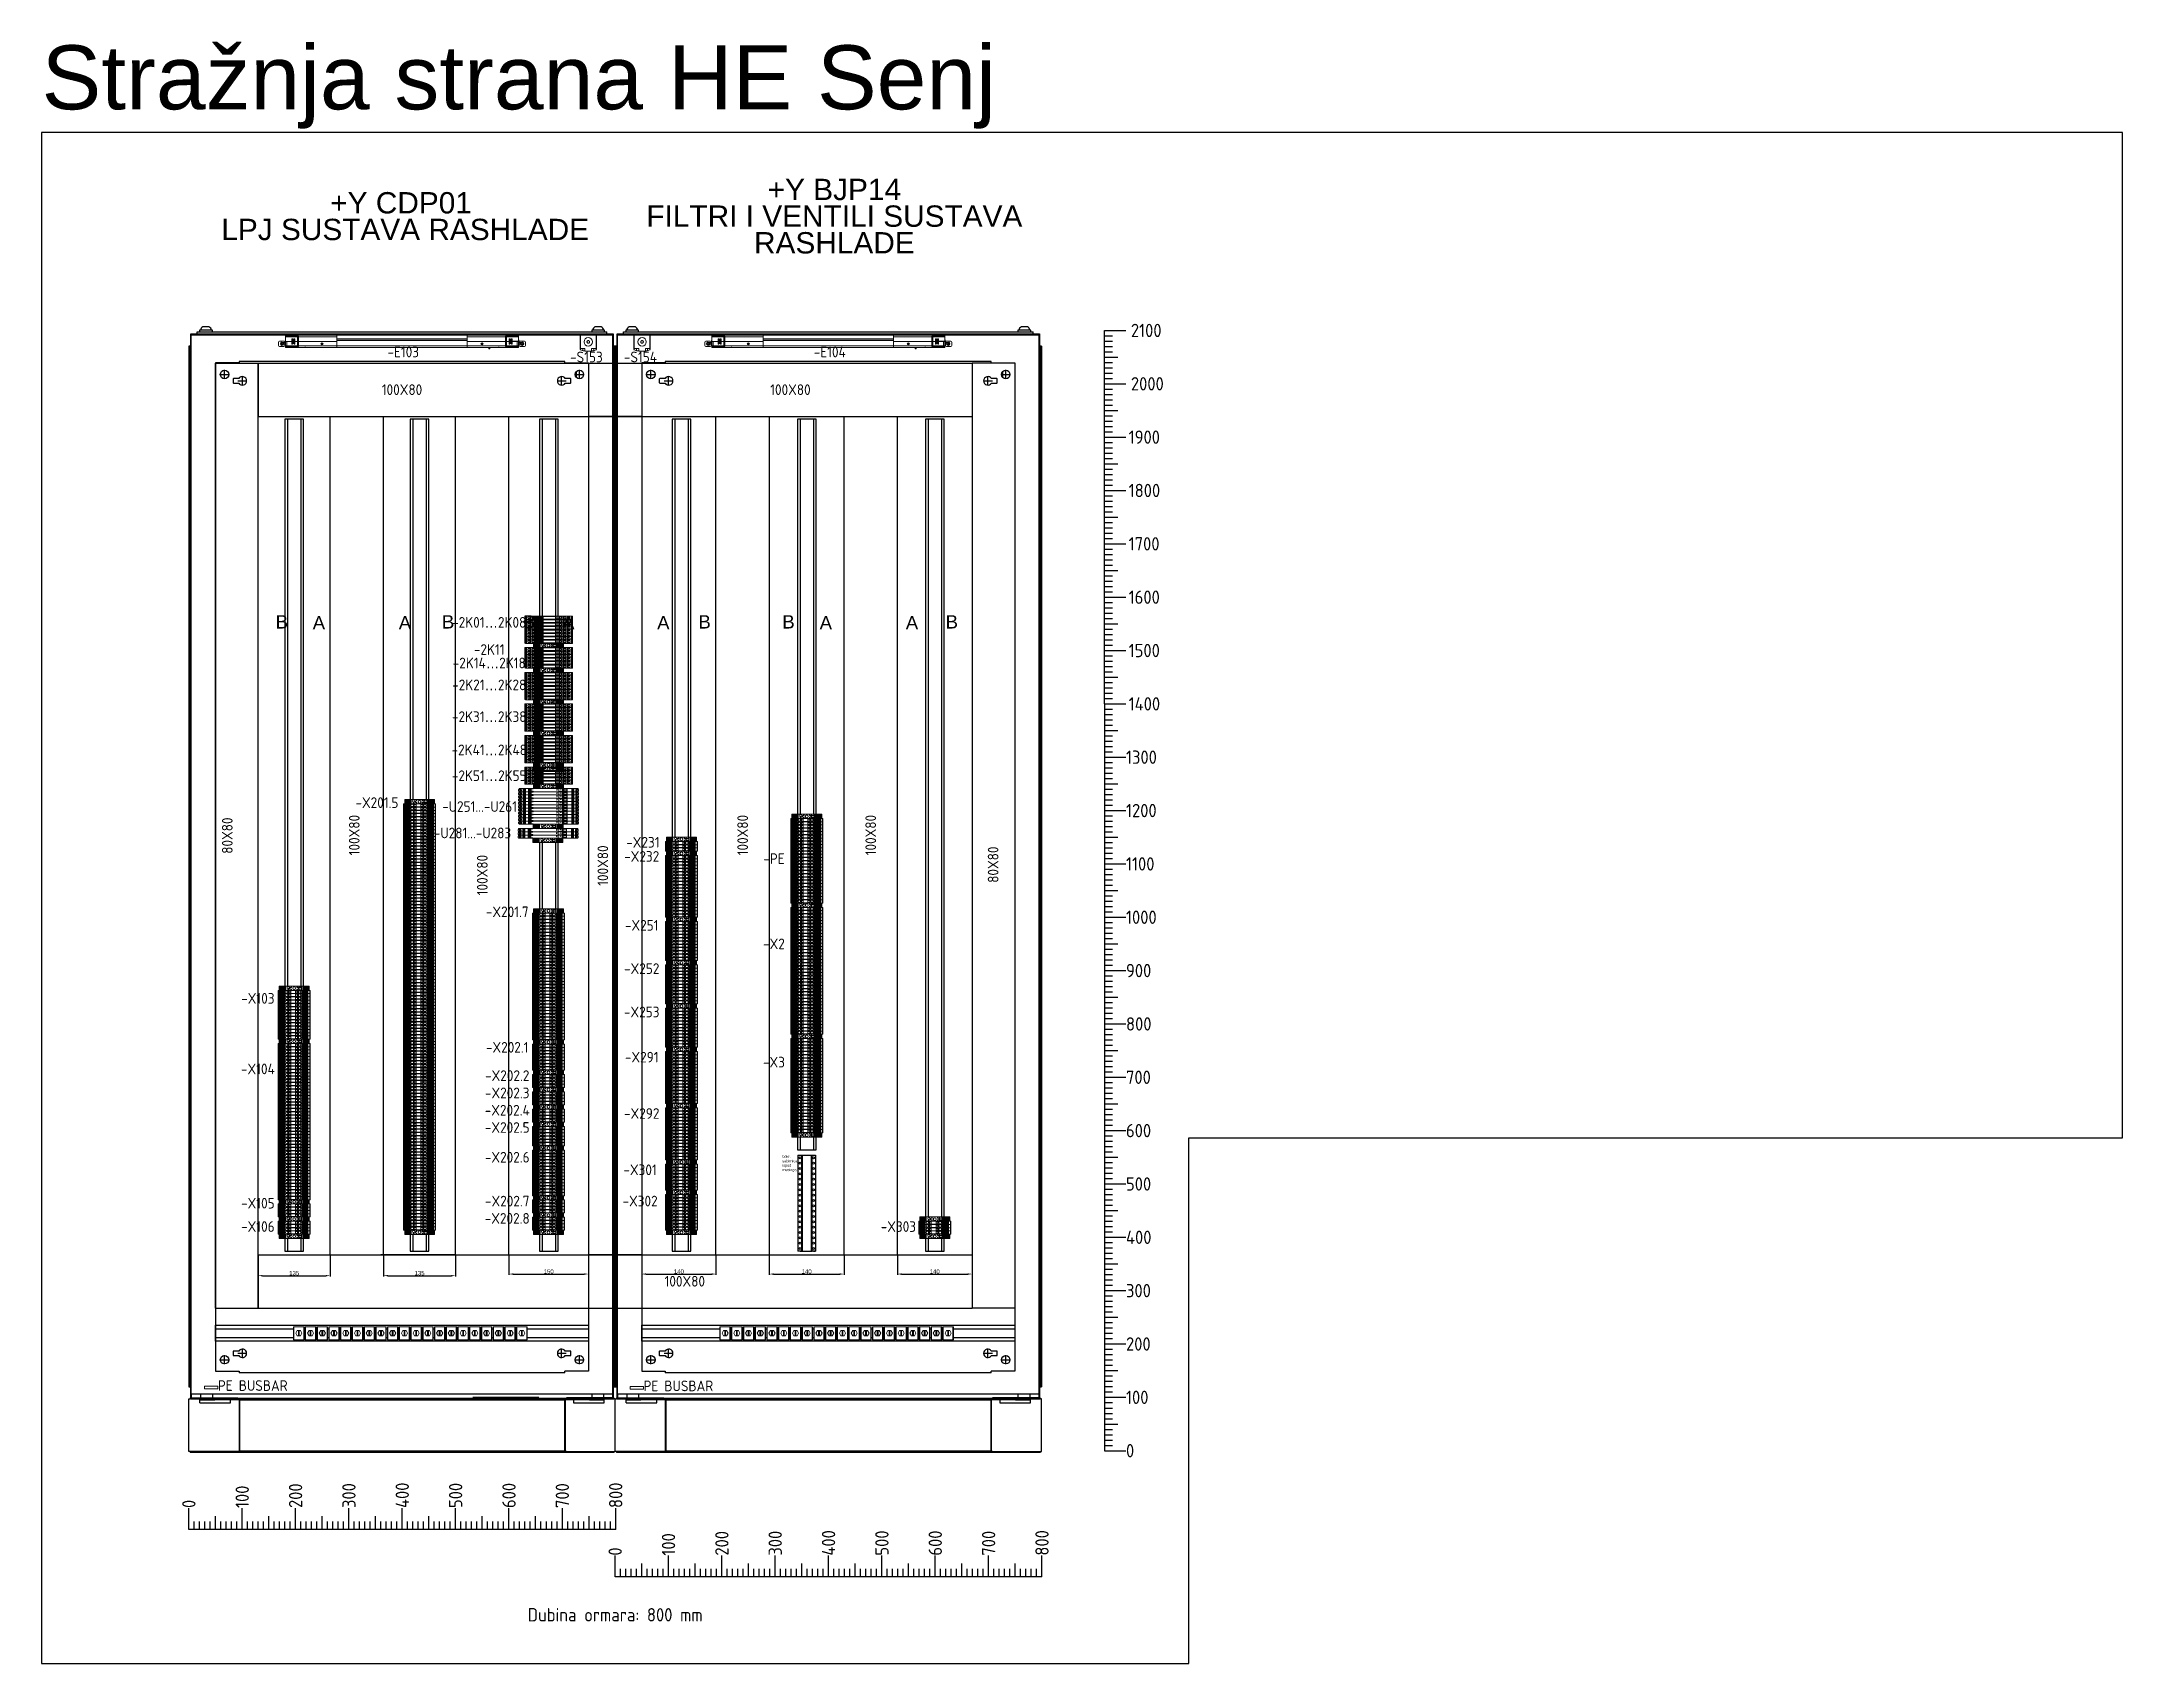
# Model space of a CAD drawing. Header units: millimetres. Extents: x 42151 to 59780, y 37376 to 44547.
# Drawn here: x 55880 to 59780, y 41507 to 44547 of the extents above; entities that cross this region are included whole.
import ezdxf
from ezdxf.enums import TextEntityAlignment as Align

# ---------------------------------------------------------------- set-up
doc = ezdxf.new("R2010")
doc.units = ezdxf.units.MM
doc.set_wipeout_variables(frame=1)
doc.layers.add('! NO PLOT !', color=7, linetype='Continuous', true_color=0xff75dd, plot=False)
doc.layers.add('000-PI-Oprema', color=30, linetype='Continuous', lineweight=5)
for name, color, linetype in [('000-PI-ORMAR', 2, 'Continuous'), ('000-PI_TEXT', 7, 'Continuous'), ('002-PI-Kabelska kanalica', 150, 'Continuous'), ('004-PI-DIN Šina', 3, 'Continuous'), ('AUT_7', 7, 'Continuous'), ('AUT_TEXT', 7, 'Continuous'), ('SI-Ormari', 51, 'Continuous')]:
    doc.layers.add(name, color=color, linetype=linetype)
doc.styles.add('OPIS', font='arial.ttf')
doc.styles.add('PI0', font='isocpeur.ttf', dxfattribs={"width": 0.9})
doc.styles.get("Standard").update_dxf_attribs({"font": 'arial.ttf'})
doc.dimstyles.new('ISO-25-lb', dxfattribs={"dimtxt": 8, "dimasz": 8, "dimexe": 1.25, "dimexo": 0.625, "dimtad": 1, "dimtxsty": 'Standard', "dimcen": 5, "dimadec": 0, "dimazin": 0, "dimtfac": 1, "dimtmove": 0, "dimatfit": 3, "dimfxl": 1, "dimarcsym": 0})

msp = doc.modelspace()

# ---------------------------------------------------------------- texts
at = {"layer": '! NO PLOT !', "ltscale": 0.25, "attachment_point": 1}
for s, width, insert, char_height in [('Stražnja strana HE Senj', 4382.77629, (55880.237, 44540.258), 120), ('{\\fArial|b0|i0|c238|p34;B}', 25, (56318.854, 43472.021), 25), ('{\\fArial|b0|i0|c238|p34;A}', 25, (56388.284, 43470.367), 25), ('{\\fArial|b0|i0|c238|p34;A}', 25, (56549.668, 43470.367), 25), ('{\\fArial|b0|i0|c238|p34;B}', 25, (56630.48, 43472.021), 25), ('{\\fArial|b0|i0|c238|p34;A}', 25, (57033.873, 43470.367), 25), ('{\\fArial|b0|i0|c238|p34;B}', 25, (57111.236, 43472.021), 25), ('{\\fArial|b0|i0|c238|p34;B}', 25, (57268.494, 43472.021), 25), ('{\\fArial|b0|i0|c238|p34;A}', 25, (57338.471, 43470.367), 25), ('{\\fArial|b0|i0|c238|p34;A}', 25, (57499.924, 43470.367), 25), ('{\\fArial|b0|i0|c238|p34;B}', 25, (57574.593, 43472.021), 25), ('{\\fArial|b0|i0|c238|p34;bakr. sabirnica ispod mesinga}', 21.66744, (57268.702, 42459.747), 5)]:
    msp.add_mtext_dynamic_manual_height_columns(s, width=width, gutter_width=12.5, heights=[0], dxfattribs=dict(at, insert=insert, char_height=char_height))
at = {"char_height": 20, "width": 16.78721, "style": 'PI0'}
for s, insert, attachment_point in [('-E1{\\fISOCPEUR|b0|i0|c238|p34;03}', (56528.449, 43975.44), 1), ('-S153', (56870.758, 43966.042), 1), ('-S154', (56971.548, 43966.042), 1), ('-E10{\\fISOCPEUR|b0|i0|c238|p34;4}', (57327.449, 43975.44), 1), ('100X{\\fISOCPEUR|b0|i0|c238|p34;8}0', (56555.737, 43894.747), 5), ('100X{\\fISOCPEUR|b0|i0|c238|p34;8}0', (57283.737, 43894.747), 5), ('100X{\\fISOCPEUR|b0|i0|c238|p34;8}0', (57085.724, 42223.349), 5)]:
    msp.add_mtext(s, dxfattribs=dict(at, insert=insert, attachment_point=attachment_point))
at = {"insert": (57663.662, 43004.291), "char_height": 20, "width": 16.78721, "attachment_point": 5, "rotation": 90, "style": 'PI0'}
msp.add_mtext('80X80', dxfattribs=at)
at = {"layer": '000-PI_TEXT', "style": 'PI0', "width": 0.9}
for s, p in [('-2K11', (56719.187, 43407.655)), ('-X202.4', (56752.937, 42544.014)), ('-X202.6', (56752.937, 42455.838)), ('-X202.7', (56752.937, 42373.614)), ('-X202.8', (56752.937, 42341.214)), ('PE BUSBAR', (56275.946, 42027.859)), ('PE BUSBAR', (57073.661, 42027.214))]:
    msp.add_text(s, height=20, dxfattribs=at).set_placement(p, align=Align.MIDDLE)
at = {"layer": '000-PI_TEXT', "char_height": 20, "width": 16.78721, "attachment_point": 5, "rotation": 90, "style": 'PI0'}
for s, insert in [('100X80', (56466.237, 43059.747)), ('100X80', (57194.237, 43059.747)), ('100X80', (57434.237, 43059.747)), ('{\\fISOCPEUR|b0|i0|c238|p34;80}X{\\fISOCPEUR|b0|i0|c238|p34;8}0', (56228.237, 43058.747)), ('100X80', (56706.237, 42984.785)), ('{\\fISOCPEUR|b0|i0|c238|p34;100}X{\\fISOCPEUR|b0|i0|c238|p34;8}0', (56932.157, 43002.568))]:
    msp.add_mtext(s, dxfattribs=dict(at, insert=insert))
at = {"layer": 'AUT_7', "linetype": 'Continuous', "char_height": 40, "width": 832.19169, "attachment_point": 5, "line_spacing_factor": 0.75, "style": 'OPIS'}
for s, insert in [('+Y CDP01\\P LPJ SUSTAVA RASHLADE{\\H1.4422x; }', (56553.951, 44219.807)), ('+Y BJP14\\P FILTRI I VENTILI SUSTAVA {\\H1.4358x; }RASHLADE{\\H1.438x; }', (57366.088, 44219.807))]:
    msp.add_mtext(s, dxfattribs=dict(at, insert=insert))
at = {"layer": 'AUT_TEXT', "style": 'PI0', "width": 0.9}
msp.add_text('Dubina ormara: 800 mm', height=25, dxfattribs=at).set_placement((56955.237, 41598.177), align=Align.MIDDLE)

# ---------------------------------------------------------------- blocks, each defined once
blk = doc.blocks.new('2000x800_montazna ploca')
at = {"layer": '! NO PLOT !'}
for p, q in [((-4325.1, 1624.7), (-4308.3, 1624.7)), ((-4316.7, 1616.3), (-4316.7, 1633.1)), ((-4300.9, 1615.9), (-4300.9, 1609.5)), ((-4290.2, 1616.9), (-4299.9, 1616.9)), ((-4299.9, 1608.5), (-4290.2, 1608.5)), ((-4291.8, 1612.7), (-4275, 1612.7)), ((-4283.4, 1604.3), (-4283.4, 1621.1)), ((-3693.4, 1612.7), (-3676.6, 1612.7)), ((-3685, 1604.3), (-3685, 1621.1)), ((-3668.5, 1616.9), (-3678.2, 1616.9)), ((-3678.2, 1608.5), (-3668.5, 1608.5)), ((-3667.5, 1609.5), (-3667.5, 1615.9)), ((-3660.1, 1624.7), (-3643.3, 1624.7)), ((-3657.7, 1630), (-3657.7, 1619.4)), ((-3651.7, 1616.3), (-3651.7, 1633.1)), ((-4325.1, -222.3), (-4308.3, -222.3)), ((-4316.7, -230.7), (-4316.7, -213.9)), ((-4300.9, -207.1), (-4300.9, -213.5)), ((-4290.2, -206.1), (-4299.9, -206.1)), ((-4299.9, -214.5), (-4290.2, -214.5)), ((-4291.8, -210.3), (-4275, -210.3)), ((-4283.4, -218.7), (-4283.4, -201.9)), ((-3693.4, -210.3), (-3676.6, -210.3)), ((-3685, -218.7), (-3685, -201.9)), ((-3668.5, -206.1), (-3678.2, -206.1)), ((-3678.2, -214.5), (-3668.5, -214.5)), ((-3667.5, -213.5), (-3667.5, -207.1)), ((-3660.1, -222.3), (-3643.3, -222.3)), ((-3651.7, -230.7), (-3651.7, -213.9))]:
    blk.add_line(p, q, dxfattribs=at)
for centre in [(-4316.7, 1624.7), (-3651.7, 1624.7), (-4316.7, -222.3), (-3651.7, -222.3)]:
    blk.add_circle(centre, 8, dxfattribs=at)
for centre, radius, start, end in [((-4299.9, 1615.9), 1, 90, 180), ((-4299.9, 1609.5), 1, 180, 270), ((-4283.4, 1612.7), 8, 211.6682, 148.3318), ((-3685, 1612.7), 8, 31.6682, 328.3318), ((-3668.5, 1615.9), 1, 0, 90), ((-3668.5, 1609.5), 1, 270, 0), ((-4299.9, -207.1), 1, 90, 180), ((-4299.9, -213.5), 1, 180, 270), ((-4283.4, -210.3), 8, 211.6682, 148.3318), ((-3685, -210.3), 8, 31.6682, 328.3318), ((-3668.5, -207.1), 1, 360, 90), ((-3668.5, -213.5), 1, 270, 0)]:
    blk.add_arc(centre, radius, start, end, dxfattribs=at)
at = {"layer": '000-PI-ORMAR'}
for p, q in [((-4289.7, 1646.2), (-4333.7, 1646.2)), ((-4333.7, 1646.2), (-4333.7, -243.8)), ((-4289.7, 1649.2), (-4289.7, 1646.2)), ((-3678.7, 1649.2), (-4289.7, 1649.2)), ((-3678.7, 1646.2), (-3678.7, 1649.2)), ((-3678.7, 1646.2), (-3634.7, 1646.2)), ((-3634.7, 1646.2), (-3634.7, -243.8)), ((-4333.7, -243.8), (-4289.7, -243.8)), ((-4289.7, -243.8), (-4289.7, -246.8)), ((-3678.7, -246.8), (-4289.7, -246.8)), ((-3634.7, -243.8), (-3678.7, -243.8)), ((-3678.7, -246.8), (-3678.7, -243.8))]:
    blk.add_line(p, q, dxfattribs=at)
blk = doc.blocks.new('*U162')
at = {"layer": '002-PI-Kabelska kanalica'}
for p, q in [((-20, 1238), (80, 1238)), ((-20, -100), (-20, 1238)), ((80, -100), (80, 1238)), ((-20, -100), (80, -100))]:
    blk.add_line(p, q, dxfattribs=at)
blk = doc.blocks.new('*U163')
at = {"layer": '002-PI-Kabelska kanalica'}
for p, q in [((-20, 1672), (60, 1672)), ((-20, -100), (-20, 1672)), ((60, -100), (60, 1672)), ((-20, -100), (60, -100))]:
    blk.add_line(p, q, dxfattribs=at)
blk = doc.blocks.new('*U161')
at = {"layer": '002-PI-Kabelska kanalica'}
for p, q in [((-20, 1472), (80, 1472)), ((-20, -100), (-20, 1472)), ((80, -100), (80, 1472)), ((-20, -100), (80, -100))]:
    blk.add_line(p, q, dxfattribs=at)
blk = doc.blocks.new('*U164')
at = {"layer": '004-PI-DIN Šina'}
blk.add_lwpolyline([(1560, -17.5), (1560, 17.5), (0, 17.5), (0, -17.5)], close=True, dxfattribs=at)
for points in [[(0, 12.5), (1560, 12.5)], [(0, -12.5), (1560, -12.5)]]:
    blk.add_lwpolyline(points, dxfattribs=at)
blk = doc.blocks.new('*U225')
at = {"layer": '004-PI-DIN Šina'}
blk.add_lwpolyline([(1370, -17.5), (1370, 17.5), (0, 17.5), (0, -17.5)], close=True, dxfattribs=at)
for points in [[(0, 12.5), (1370, 12.5)], [(0, -12.5), (1370, -12.5)]]:
    blk.add_lwpolyline(points, dxfattribs=at)
blk = doc.blocks.new('*D219')
at = {"layer": '! NO PLOT !', "color": 0, "linetype": 'Continuous', "lineweight": -2, "ltscale": 0.25, "transparency": 16777216}
for p, q in [((56286.2, 42272.1), (56286.2, 42232.5)), ((56421.2, 42272.1), (56421.2, 42232.5)), ((56294.2, 42233.8), (56413.2, 42233.8))]:
    blk.add_line(p, q, dxfattribs=at)
at = {"layer": '! NO PLOT !', "color": 0, "ltscale": 0.25, "transparency": 16777216}
for points in [[(56294.2, 42235.1), (56294.2, 42232.5), (56286.2, 42233.8)], [(56413.2, 42235.1), (56413.2, 42232.5), (56421.2, 42233.8)]]:
    blk.add_solid(points, dxfattribs=at)
at = {"layer": 'Defpoints', "color": 0, "ltscale": 0.25, "transparency": 16777216}
for p in [(56286.2, 42272.7), (56421.2, 42272.7), (56421.2, 42233.8)]:
    blk.add_point(p, dxfattribs=at)
at = {"layer": '! NO PLOT !', "color": 0, "ltscale": 0.25, "transparency": 16777216, "insert": (56353.7, 42238.5), "char_height": 8, "attachment_point": 5}
blk.add_mtext('135', dxfattribs=at)
blk = doc.blocks.new('*D220')
at = {"layer": '! NO PLOT !', "color": 0, "linetype": 'Continuous', "lineweight": -2, "ltscale": 0.25, "transparency": 16777216}
for p, q in [((56521.2, 42272.1), (56521.2, 42232.5)), ((56656.2, 42272.1), (56656.2, 42232.5)), ((56529.2, 42233.8), (56648.2, 42233.8))]:
    blk.add_line(p, q, dxfattribs=at)
at = {"layer": '! NO PLOT !', "color": 0, "ltscale": 0.25, "transparency": 16777216}
for points in [[(56529.2, 42235.1), (56529.2, 42232.5), (56521.2, 42233.8)], [(56648.2, 42235.1), (56648.2, 42232.5), (56656.2, 42233.8)]]:
    blk.add_solid(points, dxfattribs=at)
at = {"layer": 'Defpoints', "color": 0, "ltscale": 0.25, "transparency": 16777216}
for p in [(56521.2, 42272.7), (56656.2, 42272.7), (56656.2, 42233.8)]:
    blk.add_point(p, dxfattribs=at)
at = {"layer": '! NO PLOT !', "color": 0, "ltscale": 0.25, "transparency": 16777216, "insert": (56588.7, 42238.5), "char_height": 8, "attachment_point": 5}
blk.add_mtext('135', dxfattribs=at)
blk = doc.blocks.new('*D221')
at = {"layer": '! NO PLOT !', "color": 0, "linetype": 'Continuous', "lineweight": -2, "ltscale": 0.25, "transparency": 16777216}
for p, q in [((56756.2, 42272.1), (56756.2, 42235.6)), ((56905.2, 42272.1), (56905.2, 42235.6)), ((56764.2, 42236.9), (56897.2, 42236.9))]:
    blk.add_line(p, q, dxfattribs=at)
at = {"layer": '! NO PLOT !', "color": 0, "ltscale": 0.25, "transparency": 16777216}
for points in [[(56764.2, 42238.2), (56764.2, 42235.5), (56756.2, 42236.9)], [(56897.2, 42238.2), (56897.2, 42235.5), (56905.2, 42236.9)]]:
    blk.add_solid(points, dxfattribs=at)
at = {"layer": 'Defpoints', "color": 0, "ltscale": 0.25, "transparency": 16777216}
for p in [(56756.2, 42272.7), (56905.2, 42272.7), (56905.2, 42236.9)]:
    blk.add_point(p, dxfattribs=at)
at = {"layer": '! NO PLOT !', "color": 0, "ltscale": 0.25, "transparency": 16777216, "insert": (56830.7, 42241.6), "char_height": 8, "attachment_point": 5}
blk.add_mtext('{\\fArial|b0|i0|c238|p34;150}', dxfattribs=at)
blk = doc.blocks.new('*D222')
at = {"layer": '! NO PLOT !', "color": 0, "linetype": 'Continuous', "lineweight": -2, "ltscale": 0.25, "transparency": 16777216}
for p, q in [((57244.2, 42272.1), (57244.2, 42235.6)), ((57384.2, 42272.1), (57384.2, 42235.6)), ((57252.2, 42236.9), (57376.2, 42236.9))]:
    blk.add_line(p, q, dxfattribs=at)
at = {"layer": '! NO PLOT !', "color": 0, "ltscale": 0.25, "transparency": 16777216}
for points in [[(57252.2, 42238.2), (57252.2, 42235.5), (57244.2, 42236.9)], [(57376.2, 42238.2), (57376.2, 42235.5), (57384.2, 42236.9)]]:
    blk.add_solid(points, dxfattribs=at)
at = {"layer": 'Defpoints', "color": 0, "ltscale": 0.25, "transparency": 16777216}
for p in [(57244.2, 42272.7), (57384.2, 42272.7), (57384.2, 42236.9)]:
    blk.add_point(p, dxfattribs=at)
at = {"layer": '! NO PLOT !', "color": 0, "ltscale": 0.25, "transparency": 16777216, "insert": (57314.2, 42241.6), "char_height": 8, "attachment_point": 5}
blk.add_mtext('140', dxfattribs=at)
blk = doc.blocks.new('*D218')
at = {"layer": '! NO PLOT !', "color": 0, "linetype": 'Continuous', "lineweight": -2, "ltscale": 0.25, "transparency": 16777216}
for p, q in [((57484.2, 42272.1), (57484.2, 42235.6)), ((57624.2, 42272.1), (57624.2, 42235.6)), ((57492.2, 42236.9), (57616.2, 42236.9))]:
    blk.add_line(p, q, dxfattribs=at)
at = {"layer": '! NO PLOT !', "color": 0, "ltscale": 0.25, "transparency": 16777216}
for points in [[(57492.2, 42238.2), (57492.2, 42235.5), (57484.2, 42236.9)], [(57616.2, 42238.2), (57616.2, 42235.5), (57624.2, 42236.9)]]:
    blk.add_solid(points, dxfattribs=at)
at = {"layer": 'Defpoints', "color": 0, "ltscale": 0.25, "transparency": 16777216}
for p in [(57484.2, 42272.7), (57624.2, 42272.7), (57624.2, 42236.9)]:
    blk.add_point(p, dxfattribs=at)
at = {"layer": '! NO PLOT !', "color": 0, "ltscale": 0.25, "transparency": 16777216, "insert": (57554.2, 42241.6), "char_height": 8, "attachment_point": 5}
blk.add_mtext('140', dxfattribs=at)
blk = doc.blocks.new('1061200000 - Weidmuller granicnik wdu4')
blk.add_wipeout([(48546.9, 45247.3), (48554.9, 45247.3), (48554.9, 45191.2), (48546.9, 45191.2)]).dxf.layer = '! NO PLOT !'
at = {"layer": '000-PI-Oprema'}
for p, q in [((48554.9, 45247.3), (48546.9, 45247.3)), ((48546.9, 45247.3), (48546.9, 45243.1)), ((48554.9, 45247.3), (48546.9, 45247.3)), ((48546.9, 45247), (48554.9, 45247)), ((48554.9, 45245.3), (48546.9, 45245.3)), ((48546.9, 45245.1), (48554.9, 45245.1)), ((48546.9, 45244.9), (48554.9, 45244.9)), ((48554.9, 45244.5), (48546.9, 45244.5)), ((48554.9, 45244.1), (48546.9, 45244.1)), ((48546.9, 45243.9), (48554.9, 45243.9)), ((48546.9, 45243.3), (48554.9, 45243.3)), ((48546.9, 45243.1), (48554.9, 45243.1)), ((48546.9, 45243.1), (48554.9, 45243.1)), ((48546.9, 45240.9), (48546.9, 45243.1)), ((48546.9, 45242.9), (48554.9, 45242.9)), ((48554.9, 45242.7), (48546.9, 45242.7)), ((48546.9, 45242.7), (48554.9, 45242.7)), ((48554.9, 45241.9), (48546.9, 45241.9)), ((48546.9, 45241.8), (48554.9, 45241.8)), ((48546.9, 45241.1), (48554.9, 45241.1)), ((48546.9, 45240.9), (48554.9, 45240.9)), ((48546.9, 45240.9), (48554.9, 45240.9)), ((48546.9, 45238.7), (48546.9, 45240.9)), ((48546.9, 45240.7), (48554.9, 45240.7)), ((48554.9, 45240.5), (48546.9, 45240.5)), ((48546.9, 45240.5), (48554.9, 45240.5)), ((48554.9, 45247.3), (48554.9, 45202.1)), ((48554.9, 45239.7), (48546.9, 45239.7)), ((48554.9, 45239.6), (48546.9, 45239.6)), ((48554.9, 45238.9), (48546.9, 45238.9)), ((48554.9, 45238.7), (48546.9, 45238.7)), ((48554.9, 45238.7), (48546.9, 45238.7)), ((48546.9, 45236.5), (48546.9, 45238.7)), ((48554.9, 45238.5), (48546.9, 45238.5)), ((48554.9, 45238.3), (48546.9, 45238.3)), ((48546.9, 45238.3), (48554.9, 45238.3)), ((48554.9, 45237.5), (48546.9, 45237.5)), ((48554.9, 45237.4), (48546.9, 45237.4)), ((48554.9, 45236.7), (48546.9, 45236.7)), ((48554.9, 45236.5), (48546.9, 45236.5)), ((48554.9, 45236.5), (48546.9, 45236.5)), ((48546.9, 45236.5), (48546.9, 45225)), ((48554.9, 45236.3), (48546.9, 45236.3)), ((48554.9, 45236.1), (48546.9, 45236.1)), ((48554.9, 45236.1), (48546.9, 45236.1)), ((48546.9, 45236.1), (48554.9, 45236.1)), ((48554.9, 45235.9), (48546.9, 45235.9)), ((48554.9, 45235.3), (48546.9, 45235.3)), ((48546.9, 45225), (48549.4, 45225)), ((48549.4, 45224.3), (48546.9, 45224.3)), ((48546.9, 45224.3), (48546.9, 45214.3)), ((48546.9, 45214.3), (48549.4, 45214.3)), ((48549.4, 45213.5), (48546.9, 45213.5)), ((48546.9, 45213.5), (48546.9, 45191.2)), ((48546.9, 45210.6), (48554.9, 45210.6)), ((48549.3, 45210.3), (48546.9, 45210.3)), ((48546.9, 45205.8), (48549.3, 45205.8)), ((48554.9, 45205.4), (48546.9, 45205.4)), ((48546.9, 45203.2), (48554.9, 45203.2)), ((48546.9, 45202.7), (48554.9, 45202.7)), ((48546.9, 45202.5), (48554.9, 45202.5)), ((48554.9, 45202.5), (48546.9, 45202.5)), ((48546.9, 45202.5), (48554.9, 45202.5)), ((48554.9, 45202.3), (48546.9, 45202.3)), ((48554.9, 45202.1), (48546.9, 45202.1)), ((48554.9, 45202.1), (48546.9, 45202.1)), ((48554.9, 45201.9), (48546.9, 45201.9)), ((48554.9, 45201.2), (48546.9, 45201.2)), ((48546.9, 45201.1), (48554.9, 45201.1)), ((48547.7, 45231.5), (48549.6, 45231.5)), ((48547.7, 45229.5), (48547.7, 45231.5)), ((48549.6, 45229.5), (48547.7, 45229.5)), ((48549, 45210.3), (48549, 45205.8)), ((48549.3, 45205.8), (48549.3, 45210.3)), ((48549.4, 45225), (48549.4, 45227.3)), ((48549.4, 45227.3), (48552.4, 45227.3)), ((48549.4, 45211.3), (48549.4, 45213.5)), ((48552.4, 45211.3), (48549.4, 45211.3)), ((48549.6, 45231.5), (48549.6, 45229.5)), ((48552.4, 45227.3), (48552.4, 45224.3)), ((48552.4, 45225), (48554.9, 45225)), ((48554.9, 45224.3), (48552.4, 45224.3)), ((48552.4, 45214.3), (48552.4, 45211.3)), ((48552.4, 45214.3), (48554.9, 45214.3)), ((48554.9, 45213.5), (48552.4, 45213.5)), ((48552.4, 45210.3), (48554.9, 45210.3)), ((48552.4, 45210.3), (48552.4, 45205.8)), ((48552.4, 45205.8), (48554.9, 45205.8)), ((48552.7, 45205.8), (48552.7, 45210.3)), ((48554.9, 45199.9), (48554.9, 45202.1)), ((48546.9, 45200.3), (48554.9, 45200.3)), ((48546.9, 45200.3), (48554.9, 45200.3)), ((48554.9, 45200.1), (48546.9, 45200.1)), ((48554.9, 45199.9), (48546.9, 45199.9)), ((48554.9, 45199.9), (48546.9, 45199.9)), ((48554.9, 45199.7), (48546.9, 45199.7)), ((48554.9, 45199), (48546.9, 45199)), ((48546.9, 45198.9), (48554.9, 45198.9)), ((48546.9, 45198.1), (48554.9, 45198.1)), ((48554.9, 45198.1), (48546.9, 45198.1)), ((48546.9, 45197.9), (48554.9, 45197.9)), ((48546.9, 45197.7), (48554.9, 45197.7)), ((48546.9, 45197.7), (48554.9, 45197.7)), ((48546.9, 45197.5), (48554.9, 45197.5)), ((48554.9, 45196.8), (48546.9, 45196.8)), ((48554.9, 45196.7), (48546.9, 45196.7)), ((48546.9, 45195.9), (48554.9, 45195.9)), ((48554.9, 45195.9), (48546.9, 45195.9)), ((48546.9, 45195.7), (48554.9, 45195.7)), ((48546.9, 45195.5), (48554.9, 45195.5)), ((48546.9, 45195.5), (48554.9, 45195.5)), ((48546.9, 45195.3), (48554.9, 45195.3)), ((48554.9, 45194.6), (48546.9, 45194.6)), ((48554.9, 45194.5), (48546.9, 45194.5)), ((48554.9, 45194.1), (48546.9, 45194.1)), ((48546.9, 45193.7), (48554.9, 45193.7)), ((48554.9, 45193.5), (48546.9, 45193.5)), ((48546.9, 45193.3), (48554.9, 45193.3)), ((48554.9, 45191.6), (48546.9, 45191.6)), ((48546.9, 45191.3), (48554.9, 45191.3)), ((48554.9, 45191.2), (48546.9, 45191.2)), ((48554.9, 45197.7), (48554.9, 45199.9)), ((48554.9, 45195.5), (48554.9, 45197.7)), ((48554.9, 45195.5), (48554.9, 45191.2))]:
    blk.add_line(p, q, dxfattribs=at)
for centre, radius in [((48550.9, 45219.3), 2.67), ((48552.3, 45230.5), 1.97)]:
    blk.add_circle(centre, radius, dxfattribs=at)
for points in [[(48546.9, 45224.3), (48546.9, 45224.3), (48546.9, 45224.5), (48546.9, 45224.8), (48546.9, 45225)], [(48546.9, 45213.5), (48546.9, 45213.7), (48546.9, 45214.1), (48546.9, 45214.3), (48546.9, 45214.3)], [(48549.4, 45224.3), (48549.4, 45224.3), (48549.4, 45224.5), (48549.4, 45224.8), (48549.4, 45225)], [(48549.4, 45213.5), (48549.4, 45213.7), (48549.4, 45214.1), (48549.4, 45214.3), (48549.4, 45214.3)]]:
    blk.add_open_spline(points, degree=3, dxfattribs=at)
blk = doc.blocks.new('1020100000 - WEIDMULLER')
blk.add_wipeout([(48544.8, 45339.7), (48550.9, 45339.7), (48550.9, 45279.7), (48544.8, 45279.7)])
at = {"layer": '000-PI-Oprema', "ltscale": 0.25}
for p, q in [((48550.9, 45339.7), (48544.8, 45339.7)), ((48544.8, 45339.7), (48544.8, 45279.7)), ((48550.9, 45339.3), (48544.8, 45339.3)), ((48544.8, 45339.2), (48550.9, 45339.2)), ((48550.9, 45337.3), (48544.8, 45337.3)), ((48544.8, 45337.3), (48550.9, 45337.3)), ((48550.9, 45337.1), (48544.8, 45337.1)), ((48550.9, 45336.4), (48544.8, 45336.4)), ((48544.8, 45336.3), (48550.9, 45336.3)), ((48550.9, 45335.6), (48544.8, 45335.6)), ((48550.9, 45335.5), (48544.8, 45335.5)), ((48550.9, 45335.2), (48544.8, 45335.2)), ((48550.9, 45335.1), (48544.8, 45335.1)), ((48544.8, 45335.1), (48550.9, 45335.1)), ((48550.9, 45334.2), (48544.8, 45334.2)), ((48544.8, 45334.1), (48550.9, 45334.1)), ((48550.9, 45333.4), (48544.8, 45333.4)), ((48550.9, 45333.3), (48544.8, 45333.3)), ((48550.9, 45333.1), (48544.8, 45333.1)), ((48550.9, 45332.9), (48544.8, 45332.9)), ((48544.8, 45332.9), (48550.9, 45332.9)), ((48550.9, 45332), (48544.8, 45332)), ((48544.8, 45331.9), (48550.9, 45331.9)), ((48544.8, 45331.2), (48550.9, 45331.2)), ((48544.8, 45331.1), (48550.9, 45331.1)), ((48544.8, 45330.9), (48550.9, 45330.9)), ((48550.9, 45330.7), (48544.8, 45330.7)), ((48544.8, 45330.7), (48550.9, 45330.7)), ((48550.9, 45329.8), (48544.8, 45329.8)), ((48544.8, 45329.7), (48550.9, 45329.7)), ((48544.8, 45329), (48550.9, 45329)), ((48544.8, 45328.9), (48550.9, 45328.9)), ((48544.8, 45328.7), (48550.9, 45328.7)), ((48550.9, 45328.5), (48544.8, 45328.5)), ((48544.8, 45328.5), (48550.9, 45328.5)), ((48550.9, 45328.1), (48544.8, 45328.1)), ((48550.9, 45328), (48544.8, 45328)), ((48550.9, 45327.8), (48544.8, 45327.8)), ((48544.8, 45327.7), (48550.9, 45327.7)), ((48549.7, 45320.3), (48546.1, 45320.3)), ((48546.1, 45320.3), (48546.1, 45317)), ((48546.1, 45319.7), (48549.7, 45319.7)), ((48549.7, 45317), (48549.7, 45320.3)), ((48550.9, 45339.7), (48550.9, 45294.7)), ((48546.1, 45317.5), (48544.8, 45317.5)), ((48544.8, 45317), (48545.4, 45317)), ((48545.4, 45306.3), (48544.8, 45306.3)), ((48544.8, 45305.8), (48546.1, 45305.8)), ((48550.9, 45295.6), (48544.8, 45295.6)), ((48544.8, 45295.5), (48550.9, 45295.5)), ((48544.8, 45295.3), (48550.9, 45295.3)), ((48544.8, 45295.3), (48550.9, 45295.3)), ((48544.8, 45294.8), (48550.9, 45294.8)), ((48550.9, 45294.8), (48544.8, 45294.8)), ((48550.9, 45294.7), (48544.8, 45294.7)), ((48550.9, 45294.4), (48544.8, 45294.4)), ((48550.9, 45294.3), (48544.8, 45294.3)), ((48550.9, 45293.6), (48544.8, 45293.6)), ((48544.8, 45293.5), (48550.9, 45293.5)), ((48550.9, 45292.7), (48544.8, 45292.7)), ((48544.8, 45292.6), (48550.9, 45292.6)), ((48550.9, 45292.5), (48544.8, 45292.5)), ((48550.9, 45292.2), (48544.8, 45292.2)), ((48550.9, 45292.1), (48544.8, 45292.1)), ((48550.9, 45291.4), (48544.8, 45291.4)), ((48544.8, 45291.3), (48550.9, 45291.3)), ((48550.9, 45290.5), (48544.8, 45290.5)), ((48544.8, 45290.4), (48550.9, 45290.4)), ((48544.8, 45290.3), (48550.9, 45290.3)), ((48544.8, 45290), (48550.9, 45290)), ((48544.8, 45289.9), (48550.9, 45289.9)), ((48550.9, 45289.2), (48544.8, 45289.2)), ((48544.8, 45289.1), (48550.9, 45289.1)), ((48550.9, 45288.3), (48544.8, 45288.3)), ((48544.8, 45288.2), (48550.9, 45288.2)), ((48544.8, 45288.1), (48550.9, 45288.1)), ((48544.8, 45287.8), (48550.9, 45287.8)), ((48544.8, 45287.7), (48550.9, 45287.7)), ((48550.9, 45287), (48544.8, 45287)), ((48544.8, 45286.9), (48550.9, 45286.9)), ((48544.8, 45286.2), (48550.9, 45286.2)), ((48550.9, 45286.1), (48544.8, 45286.1)), ((48544.8, 45286), (48550.9, 45286)), ((48550.9, 45284.1), (48544.8, 45284.1)), ((48544.8, 45284), (48550.9, 45284)), ((48550.9, 45280.4), (48544.8, 45280.4)), ((48544.8, 45279.7), (48550.9, 45279.7)), ((48546.1, 45317), (48545.4, 45317)), ((48545.4, 45317), (48545.4, 45306.3)), ((48545.4, 45316.1), (48550.9, 45316.1)), ((48545.4, 45307.3), (48550.9, 45307.3)), ((48545.4, 45306.3), (48546.1, 45306.3)), ((48546.1, 45306.3), (48546.1, 45303)), ((48549.7, 45303.7), (48546.1, 45303.7)), ((48546.1, 45303), (48549.7, 45303)), ((48550.9, 45317.5), (48549.7, 45317.5)), ((48549.7, 45317), (48550.9, 45317)), ((48550.9, 45306.3), (48549.7, 45306.3)), ((48549.7, 45303), (48549.7, 45306.3)), ((48549.7, 45305.8), (48550.9, 45305.8)), ((48550.9, 45294.4), (48550.9, 45292.5)), ((48550.9, 45292.2), (48550.9, 45290.3)), ((48550.9, 45290), (48550.9, 45279.7))]:
    blk.add_line(p, q, dxfattribs=at)
for centre in [(48548.1, 45323.7), (48548.1, 45299.6)]:
    blk.add_circle(centre, 2.36, dxfattribs=at)
blk = doc.blocks.new('*U216')
at = {"layer": '000-PI-Oprema', "rotation": 90}
blk.add_blockref('1020100000 - WEIDMULLER', (45309.7, -48547.8), dxfattribs=at)
blk = doc.blocks.new('*U217')
at = {"layer": '000-PI-Oprema', "color": 0, "linetype": 'ByBlock', "lineweight": -2, "transparency": 16777216}
blk.add_blockref('*U216', (0, 0), dxfattribs=at)
blk.add_blockref('*U216', (0, 6.1), dxfattribs=at)
blk.add_blockref('*U216', (0, 12.2), dxfattribs=at)
blk.add_blockref('*U216', (0, 18.3), dxfattribs=at)
blk = doc.blocks.new('*U210')
at = {"layer": '000-PI-Oprema', "rotation": 90}
blk.add_blockref('1020100000 - WEIDMULLER', (45309.7, -48547.8), dxfattribs=at)
blk = doc.blocks.new('*U211')
at = {"layer": '000-PI-Oprema', "color": 0, "linetype": 'ByBlock', "lineweight": -2, "transparency": 16777216}
blk.add_blockref('*U210', (0, 0), dxfattribs=at)
blk.add_blockref('*U210', (0, 6.1), dxfattribs=at)
blk.add_blockref('*U210', (0, 12.2), dxfattribs=at)
blk.add_blockref('*U210', (0, 18.3), dxfattribs=at)
blk = doc.blocks.new('*U212')
at = {"layer": '000-PI-Oprema', "rotation": 90}
blk.add_blockref('1020100000 - WEIDMULLER', (45309.7, -48547.8), dxfattribs=at)
blk = doc.blocks.new('*U213')
at = {"layer": '000-PI-Oprema', "color": 0, "linetype": 'ByBlock', "lineweight": -2, "transparency": 16777216}
blk.add_blockref('*U212', (0, 0), dxfattribs=at)
blk.add_blockref('*U212', (0, 6.1), dxfattribs=at)
blk.add_blockref('*U212', (0, 12.2), dxfattribs=at)
blk.add_blockref('*U212', (0, 18.3), dxfattribs=at)
blk.add_blockref('*U212', (0, 24.4), dxfattribs=at)
blk.add_blockref('*U212', (0, 30.5), dxfattribs=at)
blk.add_blockref('*U212', (0, 36.6), dxfattribs=at)
blk.add_blockref('*U212', (0, 42.7), dxfattribs=at)
blk.add_blockref('*U212', (0, 48.8), dxfattribs=at)
blk.add_blockref('*U212', (0, 54.9), dxfattribs=at)
blk.add_blockref('*U212', (0, 61), dxfattribs=at)
blk.add_blockref('*U212', (0, 67.1), dxfattribs=at)
blk.add_blockref('*U212', (0, 73.2), dxfattribs=at)
blk.add_blockref('*U212', (0, 79.3), dxfattribs=at)
blk.add_blockref('*U212', (0, 85.4), dxfattribs=at)
blk.add_blockref('*U212', (0, 91.5), dxfattribs=at)
blk.add_blockref('*U212', (0, 97.6), dxfattribs=at)
blk.add_blockref('*U212', (0, 103.7), dxfattribs=at)
blk.add_blockref('*U212', (0, 109.8), dxfattribs=at)
blk.add_blockref('*U212', (0, 115.9), dxfattribs=at)
blk.add_blockref('*U212', (0, 122), dxfattribs=at)
blk.add_blockref('*U212', (0, 128.1), dxfattribs=at)
blk.add_blockref('*U212', (0, 134.2), dxfattribs=at)
blk.add_blockref('*U212', (0, 140.3), dxfattribs=at)
blk.add_blockref('*U212', (0, 146.4), dxfattribs=at)
blk.add_blockref('*U212', (0, 152.5), dxfattribs=at)
blk.add_blockref('*U212', (0, 158.6), dxfattribs=at)
blk.add_blockref('*U212', (0, 164.7), dxfattribs=at)
blk.add_blockref('*U212', (0, 170.8), dxfattribs=at)
blk.add_blockref('*U212', (0, 176.9), dxfattribs=at)
blk.add_blockref('*U212', (0, 183), dxfattribs=at)
blk.add_blockref('*U212', (0, 189.1), dxfattribs=at)
blk.add_blockref('*U212', (0, 195.2), dxfattribs=at)
blk.add_blockref('*U212', (0, 201.3), dxfattribs=at)
blk.add_blockref('*U212', (0, 207.4), dxfattribs=at)
blk.add_blockref('*U212', (0, 213.5), dxfattribs=at)
blk.add_blockref('*U212', (0, 219.6), dxfattribs=at)
blk.add_blockref('*U212', (0, 225.7), dxfattribs=at)
blk.add_blockref('*U212', (0, 231.8), dxfattribs=at)
blk.add_blockref('*U212', (0, 237.9), dxfattribs=at)
blk.add_blockref('*U212', (0, 244), dxfattribs=at)
blk.add_blockref('*U212', (0, 250.1), dxfattribs=at)
blk.add_blockref('*U212', (0, 256.2), dxfattribs=at)
blk.add_blockref('*U212', (0, 262.3), dxfattribs=at)
blk.add_blockref('*U212', (0, 268.4), dxfattribs=at)
blk.add_blockref('*U212', (0, 274.5), dxfattribs=at)
blk.add_blockref('*U212', (0, 280.6), dxfattribs=at)
blk.add_blockref('*U212', (0, 286.7), dxfattribs=at)
blk = doc.blocks.new('*U214')
at = {"layer": '000-PI-Oprema', "rotation": 90}
blk.add_blockref('1020100000 - WEIDMULLER', (45309.7, -48547.8), dxfattribs=at)
blk = doc.blocks.new('*U215')
at = {"layer": '000-PI-Oprema', "color": 0, "linetype": 'ByBlock', "lineweight": -2, "transparency": 16777216}
blk.add_blockref('*U214', (0, 0), dxfattribs=at)
blk.add_blockref('*U214', (0, 6.1), dxfattribs=at)
blk.add_blockref('*U214', (0, 12.2), dxfattribs=at)
blk.add_blockref('*U214', (0, 18.3), dxfattribs=at)
blk.add_blockref('*U214', (0, 24.4), dxfattribs=at)
blk.add_blockref('*U214', (0, 30.5), dxfattribs=at)
blk.add_blockref('*U214', (0, 36.6), dxfattribs=at)
blk.add_blockref('*U214', (0, 42.7), dxfattribs=at)
blk.add_blockref('*U214', (0, 48.8), dxfattribs=at)
blk.add_blockref('*U214', (0, 54.9), dxfattribs=at)
blk.add_blockref('*U214', (0, 61), dxfattribs=at)
blk.add_blockref('*U214', (0, 67.1), dxfattribs=at)
blk.add_blockref('*U214', (0, 73.2), dxfattribs=at)
blk.add_blockref('*U214', (0, 79.3), dxfattribs=at)
blk.add_blockref('*U214', (0, 85.4), dxfattribs=at)
blk = doc.blocks.new('*U196')
at = {"layer": '000-PI-Oprema', "rotation": 90}
blk.add_blockref('1020100000 - WEIDMULLER', (45309.7, -48547.8), dxfattribs=at)
blk = doc.blocks.new('*U197')
at = {"layer": '000-PI-Oprema', "color": 0, "linetype": 'ByBlock', "lineweight": -2, "transparency": 16777216}
blk.add_blockref('*U196', (0, 0), dxfattribs=at)
blk.add_blockref('*U196', (0, 6.1), dxfattribs=at)
blk.add_blockref('*U196', (0, 12.2), dxfattribs=at)
blk.add_blockref('*U196', (0, 18.3), dxfattribs=at)
blk.add_blockref('*U196', (0, 24.4), dxfattribs=at)
blk.add_blockref('*U196', (0, 30.5), dxfattribs=at)
blk.add_blockref('*U196', (0, 36.6), dxfattribs=at)
blk.add_blockref('*U196', (0, 42.7), dxfattribs=at)
blk.add_blockref('*U196', (0, 48.8), dxfattribs=at)
blk.add_blockref('*U196', (0, 54.9), dxfattribs=at)
blk.add_blockref('*U196', (0, 61), dxfattribs=at)
blk.add_blockref('*U196', (0, 67.1), dxfattribs=at)
blk.add_blockref('*U196', (0, 73.2), dxfattribs=at)
blk.add_blockref('*U196', (0, 79.3), dxfattribs=at)
blk.add_blockref('*U196', (0, 85.4), dxfattribs=at)
blk.add_blockref('*U196', (0, 91.5), dxfattribs=at)
blk.add_blockref('*U196', (0, 97.6), dxfattribs=at)
blk.add_blockref('*U196', (0, 103.7), dxfattribs=at)
blk.add_blockref('*U196', (0, 109.8), dxfattribs=at)
blk.add_blockref('*U196', (0, 115.9), dxfattribs=at)
blk.add_blockref('*U196', (0, 122), dxfattribs=at)
blk.add_blockref('*U196', (0, 128.1), dxfattribs=at)
blk.add_blockref('*U196', (0, 134.2), dxfattribs=at)
blk.add_blockref('*U196', (0, 140.3), dxfattribs=at)
blk.add_blockref('*U196', (0, 146.4), dxfattribs=at)
blk.add_blockref('*U196', (0, 152.5), dxfattribs=at)
blk.add_blockref('*U196', (0, 158.6), dxfattribs=at)
blk.add_blockref('*U196', (0, 164.7), dxfattribs=at)
blk.add_blockref('*U196', (0, 170.8), dxfattribs=at)
blk = doc.blocks.new('*U198')
at = {"layer": '000-PI-Oprema', "rotation": 90}
blk.add_blockref('1020100000 - WEIDMULLER', (45309.7, -48547.8), dxfattribs=at)
blk = doc.blocks.new('*U199')
at = {"layer": '000-PI-Oprema', "color": 0, "linetype": 'ByBlock', "lineweight": -2, "transparency": 16777216}
blk.add_blockref('*U198', (0, 0), dxfattribs=at)
blk.add_blockref('*U198', (0, 6.1), dxfattribs=at)
blk.add_blockref('*U198', (0, 12.2), dxfattribs=at)
blk.add_blockref('*U198', (0, 18.3), dxfattribs=at)
blk.add_blockref('*U198', (0, 24.4), dxfattribs=at)
blk.add_blockref('*U198', (0, 30.5), dxfattribs=at)
blk.add_blockref('*U198', (0, 36.6), dxfattribs=at)
blk.add_blockref('*U198', (0, 42.7), dxfattribs=at)
blk.add_blockref('*U198', (0, 48.8), dxfattribs=at)
blk.add_blockref('*U198', (0, 54.9), dxfattribs=at)
blk.add_blockref('*U198', (0, 61), dxfattribs=at)
blk.add_blockref('*U198', (0, 67.1), dxfattribs=at)
blk.add_blockref('*U198', (0, 73.2), dxfattribs=at)
blk.add_blockref('*U198', (0, 79.3), dxfattribs=at)
blk.add_blockref('*U198', (0, 85.4), dxfattribs=at)
blk.add_blockref('*U198', (0, 91.5), dxfattribs=at)
blk.add_blockref('*U198', (0, 97.6), dxfattribs=at)
blk.add_blockref('*U198', (0, 103.7), dxfattribs=at)
blk.add_blockref('*U198', (0, 109.8), dxfattribs=at)
blk.add_blockref('*U198', (0, 115.9), dxfattribs=at)
blk.add_blockref('*U198', (0, 122), dxfattribs=at)
blk.add_blockref('*U198', (0, 128.1), dxfattribs=at)
blk.add_blockref('*U198', (0, 134.2), dxfattribs=at)
blk.add_blockref('*U198', (0, 140.3), dxfattribs=at)
blk.add_blockref('*U198', (0, 146.4), dxfattribs=at)
blk.add_blockref('*U198', (0, 152.5), dxfattribs=at)
blk.add_blockref('*U198', (0, 158.6), dxfattribs=at)
blk.add_blockref('*U198', (0, 164.7), dxfattribs=at)
blk.add_blockref('*U198', (0, 170.8), dxfattribs=at)
blk.add_blockref('*U198', (0, 176.9), dxfattribs=at)
blk.add_blockref('*U198', (0, 183), dxfattribs=at)
blk.add_blockref('*U198', (0, 189.1), dxfattribs=at)
blk.add_blockref('*U198', (0, 195.2), dxfattribs=at)
blk.add_blockref('*U198', (0, 201.3), dxfattribs=at)
blk.add_blockref('*U198', (0, 207.4), dxfattribs=at)
blk.add_blockref('*U198', (0, 213.5), dxfattribs=at)
blk.add_blockref('*U198', (0, 219.6), dxfattribs=at)
blk.add_blockref('*U198', (0, 225.7), dxfattribs=at)
blk.add_blockref('*U198', (0, 231.8), dxfattribs=at)
blk = doc.blocks.new('*U200')
at = {"layer": '000-PI-Oprema', "rotation": 90}
blk.add_blockref('1020100000 - WEIDMULLER', (45309.7, -48547.8), dxfattribs=at)
blk = doc.blocks.new('*U209')
at = {"layer": '000-PI-Oprema', "color": 0, "linetype": 'ByBlock', "lineweight": -2, "transparency": 16777216}
blk.add_blockref('*U200', (0, 0), dxfattribs=at)
blk.add_blockref('*U200', (0, 6.1), dxfattribs=at)
blk.add_blockref('*U200', (0, 12.2), dxfattribs=at)
blk.add_blockref('*U200', (0, 18.3), dxfattribs=at)
blk.add_blockref('*U200', (0, 24.4), dxfattribs=at)
blk.add_blockref('*U200', (0, 30.5), dxfattribs=at)
blk.add_blockref('*U200', (0, 36.6), dxfattribs=at)
blk.add_blockref('*U200', (0, 42.7), dxfattribs=at)
blk.add_blockref('*U200', (0, 48.8), dxfattribs=at)
blk.add_blockref('*U200', (0, 54.9), dxfattribs=at)
blk.add_blockref('*U200', (0, 61), dxfattribs=at)
blk.add_blockref('*U200', (0, 67.1), dxfattribs=at)
blk.add_blockref('*U200', (0, 73.2), dxfattribs=at)
blk.add_blockref('*U200', (0, 79.3), dxfattribs=at)
blk.add_blockref('*U200', (0, 85.4), dxfattribs=at)
blk.add_blockref('*U200', (0, 91.5), dxfattribs=at)
blk.add_blockref('*U200', (0, 97.6), dxfattribs=at)
blk.add_blockref('*U200', (0, 103.7), dxfattribs=at)
blk.add_blockref('*U200', (0, 109.8), dxfattribs=at)
blk.add_blockref('*U200', (0, 115.9), dxfattribs=at)
blk.add_blockref('*U200', (0, 122), dxfattribs=at)
blk.add_blockref('*U200', (0, 128.1), dxfattribs=at)
blk.add_blockref('*U200', (0, 134.2), dxfattribs=at)
blk.add_blockref('*U200', (0, 140.3), dxfattribs=at)
blk.add_blockref('*U200', (0, 146.4), dxfattribs=at)
blk.add_blockref('*U200', (0, 152.5), dxfattribs=at)
blk = doc.blocks.new('1122770000 - WEIDMULLER')
at = {"layer": '000-PI-Oprema', "ltscale": 0.25}
for p, q in [((48153.6, 45328.3), (48147.2, 45328.3)), ((48147.2, 45328.3), (48147.2, 45269.5)), ((48153.6, 45328.3), (48147.2, 45328.3)), ((48153.6, 45326.3), (48147.2, 45326.3)), ((48153.6, 45320.3), (48147.2, 45320.3)), ((48153.6, 45320.3), (48147.2, 45320.3)), ((48153.6, 45318.3), (48147.2, 45318.3)), ((48153.6, 45328.3), (48153.6, 45269.5)), ((48153.6, 45312.3), (48147.2, 45312.3)), ((48153.6, 45312.3), (48147.2, 45312.3)), ((48153.6, 45310.3), (48147.2, 45310.3)), ((48147.2, 45303.8), (48153.6, 45303.8)), ((48147.2, 45297.5), (48147.8, 45297.5)), ((48147.2, 45297.5), (48152.3, 45297.5)), ((48147.2, 45297.5), (48152.3, 45297.5)), ((48147.2, 45296.5), (48147.8, 45296.5)), ((48153, 45297.5), (48147.8, 45297.5)), ((48147.8, 45297.5), (48147.8, 45273.5)), ((48152.8, 45297.4), (48147.8, 45297.4)), ((48152.3, 45297.5), (48152.3, 45303.8)), ((48152.3, 45297.5), (48153.6, 45297.5)), ((48152.8, 45273.5), (48152.8, 45297.4)), ((48153.6, 45297.5), (48153, 45297.5)), ((48153, 45297.5), (48153, 45296.5)), ((48153, 45296.5), (48153.6, 45296.5)), ((48147.3, 45270.5), (48147.2, 45270.5)), ((48147.2, 45269.4), (48147.3, 45269.4)), ((48147.3, 45269.4), (48147.2, 45269.4)), ((48147.2, 45269), (48147.2, 45268.8)), ((48147.3, 45269), (48147.2, 45269)), ((48147.2, 45268.8), (48147.3, 45268.8)), ((48147.2, 45268.3), (48147.2, 45248.3)), ((48147.3, 45268.3), (48147.2, 45268.3)), ((48147.3, 45259.2), (48147.2, 45259.2)), ((48147.3, 45259), (48147.2, 45259)), ((48147.3, 45258.9), (48147.2, 45258.9)), ((48147.2, 45258.3), (48148.2, 45258.3)), ((48153.6, 45256.8), (48147.2, 45256.8)), ((48153.6, 45250.2), (48147.2, 45250.2)), ((48147.2, 45248.3), (48153.6, 45248.3)), ((48147.2, 45248.3), (48153.6, 45248.3)), ((48147.2, 45248.3), (48147.2, 45240.3)), ((48153.6, 45242.2), (48147.2, 45242.2)), ((48147.2, 45240.3), (48153.6, 45240.3)), ((48147.2, 45240.3), (48153.6, 45240.3)), ((48147.2, 45240.3), (48147.2, 45240.1)), ((48147.3, 45273.5), (48153.4, 45273.5)), ((48147.3, 45273.5), (48153.4, 45273.5)), ((48147.3, 45273.4), (48153.4, 45273.4)), ((48153.4, 45273.3), (48147.3, 45273.3)), ((48147.3, 45273.3), (48147.3, 45273.3)), ((48147.3, 45273.2), (48153.4, 45273.2)), ((48153.4, 45273.1), (48147.3, 45273.1)), ((48147.3, 45273.1), (48147.3, 45273.1)), ((48147.3, 45273), (48153.4, 45273)), ((48153.4, 45272.9), (48147.3, 45272.9)), ((48147.3, 45272.9), (48147.3, 45272.9)), ((48147.3, 45272.8), (48153.4, 45272.8)), ((48153.4, 45272.7), (48147.3, 45272.7)), ((48147.3, 45272.7), (48147.3, 45272.7)), ((48153.4, 45272.6), (48147.3, 45272.6)), ((48153.4, 45272.5), (48147.3, 45272.5)), ((48147.3, 45272.5), (48147.3, 45272.5)), ((48153.4, 45272.4), (48147.3, 45272.4)), ((48153.4, 45272.4), (48147.3, 45272.4)), ((48153.4, 45272.3), (48147.3, 45272.3)), ((48153.4, 45272.3), (48147.3, 45272.3)), ((48153.4, 45272.2), (48147.3, 45272.2)), ((48153.4, 45272.2), (48147.3, 45272.2)), ((48153.4, 45272.1), (48147.3, 45272.1)), ((48153.4, 45272.1), (48147.3, 45272.1)), ((48147.3, 45272.1), (48147.3, 45272.1)), ((48147.3, 45270.4), (48153.4, 45270.4)), ((48147.3, 45268.7), (48147.3, 45270.3)), ((48147.3, 45268.7), (48153.4, 45268.7)), ((48147.3, 45268.5), (48153.4, 45268.5)), ((48147.3, 45268.5), (48147.3, 45267.9)), ((48147.3, 45267.9), (48153.4, 45267.9)), ((48147.3, 45267.8), (48153.4, 45267.8)), ((48147.3, 45266), (48147.3, 45267.8)), ((48153.4, 45267.5), (48147.3, 45267.5)), ((48153.4, 45266.6), (48147.3, 45266.6)), ((48153.4, 45266.3), (48147.3, 45266.3)), ((48153.4, 45266), (48147.3, 45266)), ((48147.3, 45265.9), (48153.4, 45265.9)), ((48147.3, 45265.9), (48147.3, 45264.8)), ((48153.4, 45264.8), (48147.3, 45264.8)), ((48147.3, 45264.7), (48153.4, 45264.7)), ((48147.3, 45263), (48147.3, 45264.7)), ((48153.4, 45264.5), (48147.3, 45264.5)), ((48147.3, 45264.2), (48153.4, 45264.2)), ((48147.3, 45263.2), (48153.4, 45263.2)), ((48153.4, 45263), (48147.3, 45263)), ((48153.4, 45262.9), (48147.3, 45262.9)), ((48147.3, 45262.9), (48147.3, 45262.2)), ((48153.4, 45262.2), (48147.3, 45262.2)), ((48147.3, 45262), (48153.4, 45262)), ((48147.3, 45260.2), (48147.3, 45262)), ((48153.4, 45260.3), (48147.3, 45260.3)), ((48147.3, 45260.2), (48153.4, 45260.2)), ((48147.3, 45260.2), (48153.4, 45260.2)), ((48153.4, 45259.6), (48147.3, 45259.6)), ((48153.4, 45258.8), (48147.3, 45258.8)), ((48147.3, 45258.6), (48153.4, 45258.6)), ((48148.2, 45258.3), (48148.2, 45258.6)), ((48148.2, 45258.4), (48152.6, 45258.4)), ((48152.6, 45258.6), (48152.6, 45258.3)), ((48153.6, 45258.3), (48152.6, 45258.3)), ((48153.3, 45240.3), (48153.3, 45238.7)), ((48153.4, 45273.3), (48153.4, 45273.3)), ((48153.4, 45273.1), (48153.4, 45273.1)), ((48153.4, 45272.9), (48153.4, 45272.9)), ((48153.4, 45272.7), (48153.4, 45272.7)), ((48153.4, 45272.5), (48153.4, 45272.5)), ((48153.4, 45272.1), (48153.4, 45272.1)), ((48153.4, 45270.5), (48153.6, 45270.5)), ((48153.4, 45270.3), (48153.4, 45268.7)), ((48153.6, 45269.4), (48153.4, 45269.4)), ((48153.6, 45269.4), (48153.4, 45269.4)), ((48153.6, 45269), (48153.4, 45269)), ((48153.4, 45268.8), (48153.6, 45268.8)), ((48153.4, 45267.9), (48153.4, 45268.5)), ((48153.6, 45268.3), (48153.4, 45268.3)), ((48153.4, 45267.8), (48153.4, 45266)), ((48153.4, 45264.8), (48153.4, 45265.9)), ((48153.4, 45264.7), (48153.4, 45263)), ((48153.4, 45262.2), (48153.4, 45262.9)), ((48153.4, 45262), (48153.4, 45260.2)), ((48153.4, 45259.2), (48153.6, 45259.2)), ((48153.4, 45259), (48153.6, 45259)), ((48153.6, 45258.9), (48153.4, 45258.9)), ((48153.6, 45269.4), (48153.6, 45269.4)), ((48153.6, 45240.3), (48153.6, 45269)), ((48147.2, 45238.7), (48153.3, 45238.7))]:
    blk.add_line(p, q, dxfattribs=at)
for centre, radius, start, end in [((48150.3, 45322.1), 1.89, 89.6583, 253.8351), ((48150.4, 45321.9), 1.9, 89.9101, 176.8786), ((48150.4, 45321.9), 1.9, 0.0752, 90.0931), ((48150.4, 45313.9), 1.9, 89.9101, 176.8786), ((48150.4, 45305.9), 1.9, 89.9101, 176.8786), ((48150.4, 45313.9), 1.9, 0.0752, 90.0931), ((48150.4, 45305.9), 1.9, 0.0752, 90.0931), ((48150.4, 45246.5), 1.89, 269.6583, 73.8351)]:
    blk.add_arc(centre, radius, start, end, dxfattribs=at)
for points, knots in [([(48150.4, 45324), (48150.6, 45323.9), (48151, 45323.9), (48151.6, 45323.6), (48152, 45323.1), (48152.2, 45322.5), (48152.3, 45321.8), (48152.1, 45321.2), (48151.7, 45320.7), (48151.3, 45320.4), (48151, 45320.3), (48150.8, 45320.3)], [0, 0, 0, 0, 0.117041, 0.234077, 0.35126, 0.46854, 0.585659, 0.702612, 0.819652, 0.936895, 1, 1, 1, 1]), ([(48149.8, 45312.3), (48149.8, 45312.3), (48149.5, 45312.3), (48149.1, 45312.6), (48148.7, 45313), (48148.5, 45313.6), (48148.4, 45314.3), (48148.6, 45314.9), (48149, 45315.4), (48149.5, 45315.8), (48150, 45315.9), (48150.5, 45316), (48151, 45315.9), (48151.6, 45315.6), (48152, 45315.1), (48152.2, 45314.5), (48152.3, 45313.8), (48152.1, 45313.2), (48151.7, 45312.7), (48151.3, 45312.4), (48151, 45312.3), (48150.8, 45312.3)], [0, 0, 0, 0, 0.008594, 0.067358, 0.126197, 0.185083, 0.243889, 0.302612, 0.361378, 0.420246, 0.479117, 0.497896, 0.556663, 0.615427, 0.674265, 0.733152, 0.791958, 0.85068, 0.909446, 0.968315, 1, 1, 1, 1]), ([(48150.4, 45304.2), (48150.2, 45304.2), (48150.1, 45304.2), (48149.9, 45304.2), (48149.7, 45304.3), (48149.5, 45304.4), (48149.4, 45304.4), (48149.2, 45304.6), (48149.1, 45304.6), (48148.8, 45304.9), (48148.7, 45305.1), (48148.5, 45305.6), (48148.5, 45305.8), (48148.5, 45306.2), (48148.5, 45306.3), (48148.5, 45306.6), (48148.6, 45306.7), (48148.6, 45306.9), (48148.7, 45307), (48148.8, 45307.2), (48148.9, 45307.3), (48149.1, 45307.5), (48149.2, 45307.6), (48149.4, 45307.7), (48149.5, 45307.8), (48149.7, 45307.9), (48149.9, 45307.9), (48150.1, 45307.9), (48150.2, 45308), (48150.5, 45308), (48150.6, 45307.9), (48150.8, 45307.9), (48151, 45307.9), (48151.2, 45307.8), (48151.3, 45307.7), (48151.5, 45307.6), (48151.6, 45307.5), (48151.9, 45307.2), (48152, 45307), (48152.2, 45306.6), (48152.3, 45306.3), (48152.3, 45305.9), (48152.2, 45305.8), (48152.2, 45305.6), (48152.2, 45305.5), (48152.1, 45305.2), (48152, 45305.1), (48151.9, 45304.9), (48151.8, 45304.8), (48151.6, 45304.6), (48151.5, 45304.6), (48151.3, 45304.4), (48151.2, 45304.4), (48151, 45304.3), (48150.8, 45304.2), (48150.6, 45304.2), (48150.5, 45304.2), (48150.4, 45304.2)], [0, 0, 0, 0, 0.03125, 0.03125, 0.0625, 0.0625, 0.09375, 0.09375, 0.125, 0.125, 0.1875, 0.1875, 0.25, 0.25, 0.28125, 0.28125, 0.3125, 0.3125, 0.34375, 0.34375, 0.375, 0.375, 0.40625, 0.40625, 0.4375, 0.4375, 0.46875, 0.46875, 0.5, 0.5, 0.53125, 0.53125, 0.5625, 0.5625, 0.59375, 0.59375, 0.625, 0.625, 0.6875, 0.6875, 0.75, 0.75, 0.78125, 0.78125, 0.8125, 0.8125, 0.84375, 0.84375, 0.875, 0.875, 0.90625, 0.90625, 0.9375, 0.9375, 0.96875, 0.96875, 1, 1, 1, 1]), ([(48147.2, 45269), (48147.2, 45269.1), (48147.2, 45269.2), (48147.2, 45269.4), (48147.2, 45269.4), (48147.2, 45269.4)], [0, 0, 0, 0, 0.5, 0.5, 1, 1, 1, 1]), ([(48147.2, 45268.8), (48147.2, 45268.8), (48147.2, 45268.7), (48147.2, 45268.6), (48147.2, 45268.5), (48147.2, 45268.4), (48147.2, 45268.3), (48147.2, 45268.3)], [0, 0, 0, 0, 0.2010596, 0.4005306, 0.5994694, 0.7989404, 1, 1, 1, 1]), ([(48147.2, 45238.8), (48147.2, 45238.8), (48147.2, 45238.9), (48147.2, 45239.1), (48147.2, 45239.2), (48147.2, 45239.5), (48147.2, 45239.6), (48147.2, 45239.9), (48147.2, 45240), (48147.2, 45240.1)], [0, 0, 0, 0, 0.25, 0.25, 0.5, 0.5, 0.75, 0.75, 1, 1, 1, 1]), ([(48147.3, 45272.9), (48147.3, 45272.9), (48147.3, 45272.9), (48147.3, 45272.9), (48147.3, 45272.9), (48147.3, 45272.9)], [0, 0, 0, 0, 0.129712, 0.564856, 1, 1, 1, 1]), ([(48147.3, 45272.7), (48147.3, 45272.7), (48147.3, 45272.7), (48147.3, 45272.7), (48147.3, 45272.7), (48147.3, 45272.7)], [0, 0, 0, 0, 0.017258, 0.508629, 1, 1, 1, 1]), ([(48147.3, 45272.5), (48147.3, 45272.5), (48147.3, 45272.5), (48147.3, 45272.5), (48147.3, 45272.5)], [0, 0, 0, 0, 0.4372494, 1, 1, 1, 1]), ([(48147.3, 45272.4), (48147.3, 45272.4), (48147.3, 45272.4), (48147.3, 45272.4), (48147.3, 45272.4)], [0, 0, 0, 0, 0.338036, 1, 1, 1, 1]), ([(48147.3, 45270.4), (48147.3, 45270.4), (48147.3, 45270.4), (48147.3, 45270.5), (48147.3, 45270.7), (48147.3, 45271), (48147.3, 45271.4), (48147.3, 45271.7), (48147.3, 45272), (48147.3, 45272), (48147.3, 45272.1)], [0, 0, 0, 0, 0.062085, 0.196072, 0.33006, 0.464048, 0.598036, 0.732024, 0.866012, 1, 1, 1, 1]), ([(48147.3, 45262.2), (48147.3, 45262.2), (48147.3, 45262.2), (48147.3, 45262.1), (48147.3, 45262.1), (48147.3, 45262)], [0, 0, 0, 0, 0.5, 0.5, 1, 1, 1, 1]), ([(48147.3, 45260.2), (48147.3, 45260.1), (48147.3, 45260), (48147.3, 45259.8), (48147.3, 45259.7), (48147.3, 45259.6)], [0, 0, 0, 0, 0.5, 0.5, 1, 1, 1, 1]), ([(48147.3, 45258.8), (48147.3, 45258.8), (48147.3, 45258.7), (48147.3, 45258.6), (48147.3, 45258.6), (48147.3, 45258.6), (48147.3, 45258.6)], [0, 0, 0, 0, 0.284617, 0.569234, 0.85385, 1, 1, 1, 1]), ([(48150.4, 45244.6), (48150.1, 45244.6), (48149.7, 45244.6), (48149.1, 45245), (48148.7, 45245.4), (48148.5, 45246), (48148.4, 45246.7), (48148.6, 45247.3), (48149, 45247.8), (48149.4, 45248.2), (48149.8, 45248.3), (48149.9, 45248.3)], [0, 0, 0, 0, 0.117041, 0.234077, 0.35126, 0.46854, 0.585659, 0.702612, 0.819652, 0.936895, 1, 1, 1, 1]), ([(48150.4, 45252.6), (48150.2, 45252.6), (48150.1, 45252.6), (48149.9, 45252.6), (48149.7, 45252.7), (48149.5, 45252.8), (48149.4, 45252.8), (48149.2, 45253), (48149.1, 45253), (48148.8, 45253.3), (48148.7, 45253.5), (48148.5, 45254), (48148.5, 45254.2), (48148.5, 45254.6), (48148.5, 45254.7), (48148.5, 45255), (48148.6, 45255.1), (48148.6, 45255.3), (48148.7, 45255.4), (48148.8, 45255.6), (48148.9, 45255.7), (48149.1, 45255.9), (48149.2, 45256), (48149.4, 45256.1), (48149.5, 45256.2), (48149.7, 45256.3), (48149.9, 45256.3), (48150.1, 45256.4), (48150.2, 45256.4), (48150.5, 45256.4), (48150.6, 45256.4), (48150.8, 45256.3), (48151, 45256.3), (48151.2, 45256.2), (48151.3, 45256.1), (48151.5, 45256), (48151.6, 45255.9), (48151.9, 45255.6), (48152, 45255.4), (48152.2, 45255), (48152.3, 45254.7), (48152.3, 45254.3), (48152.2, 45254.2), (48152.2, 45254), (48152.2, 45253.9), (48152.1, 45253.6), (48152, 45253.5), (48151.9, 45253.3), (48151.8, 45253.2), (48151.6, 45253), (48151.5, 45253), (48151.3, 45252.8), (48151.2, 45252.8), (48151, 45252.7), (48150.8, 45252.6), (48150.6, 45252.6), (48150.5, 45252.6), (48150.4, 45252.6)], [0, 0, 0, 0, 0.03125, 0.03125, 0.0625, 0.0625, 0.09375, 0.09375, 0.125, 0.125, 0.1875, 0.1875, 0.25, 0.25, 0.28125, 0.28125, 0.3125, 0.3125, 0.34375, 0.34375, 0.375, 0.375, 0.40625, 0.40625, 0.4375, 0.4375, 0.46875, 0.46875, 0.5, 0.5, 0.53125, 0.53125, 0.5625, 0.5625, 0.59375, 0.59375, 0.625, 0.625, 0.6875, 0.6875, 0.75, 0.75, 0.78125, 0.78125, 0.8125, 0.8125, 0.84375, 0.84375, 0.875, 0.875, 0.90625, 0.90625, 0.9375, 0.9375, 0.96875, 0.96875, 1, 1, 1, 1]), ([(48148.5, 45254.5), (48148.5, 45254.3), (48148.6, 45253.9), (48149, 45253.3), (48149.6, 45252.8), (48150.1, 45252.8), (48150.4, 45252.7)], [0, 0, 0, 0, 0.221372, 0.480915, 0.740457, 1, 1, 1, 1]), ([(48148.5, 45246.5), (48148.5, 45246.3), (48148.6, 45245.9), (48149, 45245.3), (48149.6, 45244.8), (48150.1, 45244.8), (48150.4, 45244.7)], [0, 0, 0, 0, 0.221372, 0.480915, 0.740457, 1, 1, 1, 1]), ([(48150.4, 45252.7), (48150.6, 45252.8), (48151.1, 45252.8), (48151.7, 45253.3), (48152.1, 45253.8), (48152.2, 45254.3), (48152.2, 45254.5)], [0, 0, 0, 0, 0.261752, 0.523504, 0.785256, 1, 1, 1, 1]), ([(48150.4, 45244.7), (48150.6, 45244.8), (48151.1, 45244.8), (48151.7, 45245.3), (48152.1, 45245.8), (48152.2, 45246.3), (48152.2, 45246.5)], [0, 0, 0, 0, 0.261752, 0.523504, 0.785256, 1, 1, 1, 1]), ([(48153.4, 45272.9), (48153.4, 45272.9), (48153.4, 45272.9), (48153.4, 45272.9), (48153.4, 45272.9), (48153.4, 45272.9)], [0, 0, 0, 0, 0.435144, 0.870288, 1, 1, 1, 1]), ([(48153.4, 45272.7), (48153.4, 45272.7), (48153.4, 45272.7), (48153.4, 45272.7), (48153.4, 45272.7), (48153.4, 45272.7)], [0, 0, 0, 0, 0.491371, 0.982742, 1, 1, 1, 1]), ([(48153.4, 45272.5), (48153.4, 45272.5), (48153.4, 45272.5), (48153.4, 45272.5), (48153.4, 45272.5)], [0, 0, 0, 0, 0.562751, 1, 1, 1, 1]), ([(48153.4, 45272.4), (48153.4, 45272.4), (48153.4, 45272.4), (48153.4, 45272.4), (48153.4, 45272.4)], [0, 0, 0, 0, 0.661964, 1, 1, 1, 1]), ([(48153.4, 45272.1), (48153.4, 45272), (48153.4, 45272), (48153.4, 45271.7), (48153.4, 45271.4), (48153.4, 45271), (48153.4, 45270.7), (48153.4, 45270.5), (48153.4, 45270.4), (48153.4, 45270.4), (48153.4, 45270.4)], [0, 0, 0, 0, 0.133988, 0.267976, 0.401964, 0.535952, 0.66994, 0.803928, 0.937915, 1, 1, 1, 1]), ([(48153.4, 45262), (48153.4, 45262.1), (48153.4, 45262.1), (48153.4, 45262.2), (48153.4, 45262.2), (48153.4, 45262.2)], [0, 0, 0, 0, 0.5, 0.5, 1, 1, 1, 1]), ([(48153.4, 45259.6), (48153.4, 45259.7), (48153.4, 45259.8), (48153.4, 45260), (48153.4, 45260.1), (48153.4, 45260.2)], [0, 0, 0, 0, 0.5, 0.5, 1, 1, 1, 1]), ([(48153.4, 45258.6), (48153.4, 45258.6), (48153.4, 45258.6), (48153.4, 45258.6), (48153.4, 45258.7), (48153.4, 45258.8), (48153.4, 45258.8)], [0, 0, 0, 0, 0.14615, 0.430766, 0.715383, 1, 1, 1, 1]), ([(48153.6, 45269.4), (48153.6, 45269.4), (48153.6, 45269.4), (48153.6, 45269.2), (48153.6, 45269.1), (48153.6, 45269)], [0, 0, 0, 0, 0.5, 0.5, 1, 1, 1, 1]), ([(48147.2, 45238.8), (48147.2, 45238.7), (48147.2, 45238.7), (48147.2, 45238.7), (48147.2, 45238.7)], [0, 0, 0, 0, 0.59716, 1, 1, 1, 1])]:
    blk.add_open_spline(points, degree=3, knots=knots, dxfattribs=at)
for points in [[(48147.3, 45273.3), (48147.3, 45273.3), (48147.3, 45273.3), (48147.3, 45273.3)], [(48147.3, 45273.3), (48147.3, 45273.3), (48147.3, 45273.3), (48147.3, 45273.2)], [(48147.3, 45273.1), (48147.3, 45273.1), (48147.3, 45273.1), (48147.3, 45273.1)], [(48147.3, 45273.1), (48147.3, 45273.1), (48147.3, 45273), (48147.3, 45273)], [(48147.3, 45272.9), (48147.3, 45272.9), (48147.3, 45272.8), (48147.3, 45272.8)], [(48147.3, 45272.2), (48147.3, 45272.1), (48147.3, 45272.1), (48147.3, 45272.1)], [(48147.3, 45268.7), (48147.3, 45268.7), (48147.3, 45268.6), (48147.3, 45268.6)], [(48147.3, 45268.6), (48147.3, 45268.5), (48147.3, 45268.5), (48147.3, 45268.5)], [(48147.3, 45267.9), (48147.3, 45267.8), (48147.3, 45267.8), (48147.3, 45267.8)], [(48147.3, 45266), (48147.3, 45266), (48147.3, 45266), (48147.3, 45265.9)], [(48147.3, 45264.8), (48147.3, 45264.8), (48147.3, 45264.7), (48147.3, 45264.7)], [(48147.3, 45263), (48147.3, 45262.9), (48147.3, 45262.9), (48147.3, 45262.9)], [(48147.3, 45259.6), (48147.3, 45259.3), (48147.3, 45259.1), (48147.3, 45258.8)], [(48153.4, 45273.2), (48153.4, 45273.3), (48153.4, 45273.3), (48153.4, 45273.3)], [(48153.4, 45273.3), (48153.4, 45273.3), (48153.4, 45273.3), (48153.4, 45273.3)], [(48153.4, 45273), (48153.4, 45273), (48153.4, 45273.1), (48153.4, 45273.1)], [(48153.4, 45273.1), (48153.4, 45273.1), (48153.4, 45273.1), (48153.4, 45273.1)], [(48153.4, 45272.8), (48153.4, 45272.8), (48153.4, 45272.9), (48153.4, 45272.9)], [(48153.4, 45272.1), (48153.4, 45272.1), (48153.4, 45272.1), (48153.4, 45272.2)], [(48153.4, 45268.6), (48153.4, 45268.6), (48153.4, 45268.7), (48153.4, 45268.7)], [(48153.4, 45268.5), (48153.4, 45268.5), (48153.4, 45268.5), (48153.4, 45268.6)], [(48153.4, 45267.8), (48153.4, 45267.8), (48153.4, 45267.8), (48153.4, 45267.9)], [(48153.4, 45265.9), (48153.4, 45266), (48153.4, 45266), (48153.4, 45266)], [(48153.4, 45264.7), (48153.4, 45264.7), (48153.4, 45264.8), (48153.4, 45264.8)], [(48153.4, 45262.9), (48153.4, 45262.9), (48153.4, 45262.9), (48153.4, 45263)], [(48153.4, 45258.8), (48153.4, 45259.1), (48153.4, 45259.3), (48153.4, 45259.6)]]:
    blk.add_open_spline(points, degree=3, dxfattribs=at)
blk = doc.blocks.new('*U201')
at = {"layer": '000-PI-Oprema', "rotation": 90}
blk.add_blockref('1122770000 - WEIDMULLER', (45283.5, -48150.4), dxfattribs=at)
blk = doc.blocks.new('*U202')
at = {"layer": '000-PI-Oprema', "color": 0, "linetype": 'ByBlock', "lineweight": -2, "transparency": 16777216}
blk.add_blockref('*U201', (0, 0), dxfattribs=at)
blk.add_blockref('*U201', (0, 6.4), dxfattribs=at)
blk.add_blockref('*U201', (0, 12.8), dxfattribs=at)
blk.add_blockref('*U201', (0, 19.2), dxfattribs=at)
blk.add_blockref('*U201', (0, 25.6), dxfattribs=at)
blk.add_blockref('*U201', (0, 32), dxfattribs=at)
blk.add_blockref('*U201', (0, 38.4), dxfattribs=at)
blk.add_blockref('*U201', (0, 44.8), dxfattribs=at)
blk = doc.blocks.new('*U203')
at = {"layer": '000-PI-Oprema', "rotation": 90}
blk.add_blockref('1122770000 - WEIDMULLER', (45283.5, -48150.4), dxfattribs=at)
blk = doc.blocks.new('*U204')
at = {"layer": '000-PI-Oprema', "color": 0, "linetype": 'ByBlock', "lineweight": -2, "transparency": 16777216}
blk.add_blockref('*U203', (0, 0), dxfattribs=at)
blk.add_blockref('*U203', (0, 6.4), dxfattribs=at)
blk.add_blockref('*U203', (0, 12.8), dxfattribs=at)
blk.add_blockref('*U203', (0, 19.2), dxfattribs=at)
blk.add_blockref('*U203', (0, 25.6), dxfattribs=at)
blk.add_blockref('*U203', (0, 32), dxfattribs=at)
blk = doc.blocks.new('*U205')
at = {"layer": '000-PI-Oprema', "rotation": 90}
blk.add_blockref('1122770000 - WEIDMULLER', (45283.5, -48150.4), dxfattribs=at)
blk = doc.blocks.new('*U206')
at = {"layer": '000-PI-Oprema', "color": 0, "linetype": 'ByBlock', "lineweight": -2, "transparency": 16777216}
blk.add_blockref('*U205', (0, 0), dxfattribs=at)
blk.add_blockref('*U205', (0, 6.4), dxfattribs=at)
blk.add_blockref('*U205', (0, 12.8), dxfattribs=at)
blk.add_blockref('*U205', (0, 19.2), dxfattribs=at)
blk.add_blockref('*U205', (0, 25.6), dxfattribs=at)
blk.add_blockref('*U205', (0, 32), dxfattribs=at)
blk.add_blockref('*U205', (0, 38.4), dxfattribs=at)
blk.add_blockref('*U205', (0, 44.8), dxfattribs=at)
blk = doc.blocks.new('*U207')
at = {"layer": '000-PI-Oprema', "rotation": 90}
blk.add_blockref('1122770000 - WEIDMULLER', (45283.5, -48150.4), dxfattribs=at)
blk = doc.blocks.new('*U208')
at = {"layer": '000-PI-Oprema', "color": 0, "linetype": 'ByBlock', "lineweight": -2, "transparency": 16777216}
blk.add_blockref('*U207', (0, 0), dxfattribs=at)
blk.add_blockref('*U207', (0, 6.4), dxfattribs=at)
blk.add_blockref('*U207', (0, 12.8), dxfattribs=at)
blk.add_blockref('*U207', (0, 19.2), dxfattribs=at)
blk.add_blockref('*U207', (0, 25.6), dxfattribs=at)
blk.add_blockref('*U207', (0, 32), dxfattribs=at)
blk.add_blockref('*U207', (0, 38.4), dxfattribs=at)
blk.add_blockref('*U207', (0, 44.8), dxfattribs=at)
blk = doc.blocks.new('*U186')
at = {"layer": '000-PI-Oprema', "rotation": 90}
blk.add_blockref('1122770000 - WEIDMULLER', (45283.5, -48150.4), dxfattribs=at)
blk = doc.blocks.new('*U187')
at = {"layer": '000-PI-Oprema', "color": 0, "linetype": 'ByBlock', "lineweight": -2, "transparency": 16777216}
blk.add_blockref('*U186', (0, 0), dxfattribs=at)
blk.add_blockref('*U186', (0, 6.4), dxfattribs=at)
blk.add_blockref('*U186', (0, 12.8), dxfattribs=at)
blk.add_blockref('*U186', (0, 19.2), dxfattribs=at)
blk.add_blockref('*U186', (0, 25.6), dxfattribs=at)
blk.add_blockref('*U186', (0, 32), dxfattribs=at)
blk.add_blockref('*U186', (0, 38.4), dxfattribs=at)
blk.add_blockref('*U186', (0, 44.8), dxfattribs=at)
blk = doc.blocks.new('1176010000_WEIDMULLER')
blk.add_wipeout([(47775.9, 45335.4), (47777.9, 45335.4), (47777.9, 45336.3), (47780.8, 45336.3), (47780.8, 45335.4), (47782, 45335.4), (47782, 45224.7), (47780.8, 45224.7), (47780.8, 45223.8), (47777.9, 45223.8), (47777.9, 45224.7), (47775.9, 45224.7)])
at = {"layer": '000-PI-Oprema', "ltscale": 0.25}
for p, q in [((47777.9, 45335.4), (47775.9, 45335.4)), ((47775.9, 45234.1), (47775.9, 45335.4)), ((47775.9, 45326), (47782, 45326)), ((47775.9, 45324.3), (47782, 45324.3)), ((47775.9, 45323.6), (47782, 45323.6)), ((47776.7, 45327.4), (47776.7, 45327.6)), ((47776.7, 45327.6), (47782, 45327.6)), ((47782, 45327.4), (47776.7, 45327.4)), ((47780.8, 45336.3), (47777.9, 45336.3)), ((47777.9, 45336.3), (47777.9, 45333.6)), ((47780.8, 45336.1), (47777.9, 45336.1)), ((47780.8, 45333.6), (47777.9, 45333.6)), ((47779.3, 45332.3), (47779.3, 45333.4)), ((47780.8, 45336.3), (47780.8, 45333.6)), ((47782, 45335.4), (47780.8, 45335.4)), ((47782, 45327.4), (47782, 45335.4)), ((47782, 45224.7), (47782, 45327.4)), ((47776.8, 45309.4), (47775.9, 45309.4)), ((47775.9, 45251.4), (47775.9, 45308.8)), ((47777.2, 45308.8), (47775.9, 45308.8)), ((47775.9, 45307.8), (47775.9, 45307.8)), ((47776.2, 45299.1), (47776.2, 45307)), ((47776.2, 45307), (47776.9, 45307)), ((47776.2, 45299.1), (47781.7, 45299.1)), ((47776.8, 45314.6), (47781, 45314.6)), ((47776.8, 45308.8), (47776.8, 45314.6)), ((47776.8, 45314.5), (47781, 45314.5)), ((47777.2, 45312.3), (47776.8, 45312.3)), ((47777.2, 45310.7), (47776.8, 45310.7)), ((47780.9, 45308.4), (47776.9, 45308.4)), ((47776.9, 45306.1), (47776.9, 45308.4)), ((47780.9, 45307), (47776.9, 45307)), ((47780.9, 45306.1), (47776.9, 45306.1)), ((47780.6, 45314.4), (47777.2, 45314.4)), ((47777.2, 45314.4), (47777.2, 45308.8)), ((47777.2, 45314.1), (47780.6, 45314.1)), ((47780.6, 45308.8), (47780.6, 45314.4)), ((47781, 45312.3), (47780.6, 45312.3)), ((47781, 45310.7), (47780.6, 45310.7)), ((47780.6, 45308.8), (47781.9, 45308.8)), ((47780.9, 45308.4), (47780.9, 45306.1)), ((47780.9, 45307), (47781.7, 45307)), ((47781, 45314.6), (47781, 45308.8)), ((47782, 45309.4), (47781, 45309.4)), ((47781.7, 45307), (47781.7, 45299.1)), ((47781.9, 45251.4), (47781.9, 45308.8)), ((47781.9, 45307.8), (47782, 45307.8)), ((47775.9, 45252.4), (47775.9, 45252.4)), ((47776.7, 45251.4), (47775.9, 45251.4)), ((47776.7, 45250.8), (47775.9, 45250.8)), ((47776.7, 45242.5), (47776.7, 45251.4)), ((47781.2, 45247.4), (47776.7, 45247.4)), ((47776.7, 45245.6), (47781.2, 45245.6)), ((47776.7, 45244), (47781.2, 45244)), ((47776.7, 45243.8), (47781.2, 45243.8)), ((47776.7, 45242.5), (47781.2, 45242.5)), ((47781.2, 45251.4), (47781.2, 45242.5)), ((47781.9, 45251.4), (47781.2, 45251.4)), ((47782, 45250.8), (47781.2, 45250.8)), ((47782, 45252.4), (47781.9, 45252.4)), ((47782, 45236.5), (47775.9, 45236.5)), ((47782, 45235.8), (47775.9, 45235.8)), ((47775.9, 45234.1), (47782, 45234.1)), ((47775.9, 45224.7), (47775.9, 45234.1)), ((47777.9, 45224.7), (47775.9, 45224.7)), ((47782, 45232.7), (47776.7, 45232.7)), ((47776.7, 45232.5), (47776.7, 45232.7)), ((47782, 45232.5), (47776.7, 45232.5)), ((47780.8, 45226.5), (47777.9, 45226.5)), ((47777.9, 45223.8), (47777.9, 45226.5)), ((47780.8, 45224), (47777.9, 45224)), ((47777.9, 45223.8), (47780.8, 45223.8)), ((47779.3, 45227.9), (47779.3, 45226.7)), ((47780.8, 45223.8), (47780.8, 45226.5)), ((47782, 45224.7), (47780.8, 45224.7))]:
    blk.add_line(p, q, dxfattribs=at)
at = {"layer": '000-PI-Oprema', "ltscale": 0.25, "flags": 128}
for points in [[(47779.3, 45333.4), (47778.9, 45333.4), (47778.5, 45333.3), (47777.9, 45333.1), (47777.5, 45332.7), (47777.4, 45332.6), (47777.3, 45332.3), (47777.5, 45331.8), (47777.9, 45331.4), (47778.2, 45331.2), (47778.5, 45331.1), (47778.9, 45331), (47779.3, 45331)], [(47779.3, 45331), (47779.7, 45331), (47780.1, 45331.1), (47780.4, 45331.2), (47780.7, 45331.4), (47781.1, 45331.8), (47781.3, 45332.3), (47781.2, 45332.5), (47781.2, 45332.6), (47781.1, 45332.7), (47780.7, 45333.1), (47780.4, 45333.2), (47780.1, 45333.3), (47779.7, 45333.4), (47779.3, 45333.4)], [(47779.3, 45229.2), (47778.9, 45229.2), (47778.5, 45229.1), (47778.2, 45228.9), (47777.9, 45228.8), (47777.5, 45228.4), (47777.4, 45228.1), (47777.3, 45227.9), (47777.5, 45227.4), (47777.9, 45227), (47778.2, 45226.9), (47778.6, 45226.8), (47778.9, 45226.7), (47779.3, 45226.7)], [(47779.3, 45226.7), (47779.7, 45226.7), (47780.1, 45226.8), (47780.7, 45227), (47781.1, 45227.4), (47781.2, 45227.5), (47781.3, 45227.9), (47781.1, 45228.4), (47780.7, 45228.8), (47780.4, 45228.9), (47780.1, 45229.1), (47779.7, 45229.2), (47779.3, 45229.2)]]:
    blk.add_lwpolyline(points, dxfattribs=at)
at = {"layer": '000-PI-Oprema', "ltscale": 0.25}
for centre, radius, start, end in [((47779.2, 45330.2), 2.07, 87.9642, 138.8609), ((47779.4, 45330.2), 2.1, 41.5106, 91.7098), ((47778, 45295.1), 1.25, 0, 180), ((47778.9, 45303), 0.71, 90, 270), ((47779.2, 45230), 2.1, 221.3789, 271.7163), ((47779.4, 45229.9), 2.07, 267.9642, 318.8608)]:
    blk.add_arc(centre, radius, start, end, dxfattribs=at)
blk = doc.blocks.new('*U188')
at = {"layer": '000-PI-Oprema'}
blk.add_blockref('1176010000_WEIDMULLER', (-47778.9, -45280.1), dxfattribs=at)
blk = doc.blocks.new('*U189')
at = {"layer": '000-PI-Oprema', "color": 0, "linetype": 'ByBlock', "lineweight": -2, "transparency": 16777216}
blk.add_blockref('*U188', (0, 0), dxfattribs=at)
blk.add_blockref('*U188', (6.1, 0), dxfattribs=at)
blk.add_blockref('*U188', (12.2, 0), dxfattribs=at)
blk.add_blockref('*U188', (18.3, 0), dxfattribs=at)
blk.add_blockref('*U188', (24.4, 0), dxfattribs=at)
blk.add_blockref('*U188', (30.5, 0), dxfattribs=at)
blk.add_blockref('*U188', (36.6, 0), dxfattribs=at)
blk.add_blockref('*U188', (42.7, 0), dxfattribs=at)
blk.add_blockref('*U188', (48.8, 0), dxfattribs=at)
blk.add_blockref('*U188', (54.9, 0), dxfattribs=at)
blk.add_blockref('*U188', (61, 0), dxfattribs=at)
blk = doc.blocks.new('*U190')
at = {"layer": '000-PI-Oprema', "rotation": 90}
blk.add_blockref('1020100000 - WEIDMULLER', (45309.7, -48547.8), dxfattribs=at)
blk = doc.blocks.new('*U191')
at = {"layer": '000-PI-Oprema', "color": 0, "linetype": 'ByBlock', "lineweight": -2, "transparency": 16777216}
blk.add_blockref('*U190', (0, 0), dxfattribs=at)
blk.add_blockref('*U190', (0, 6.1), dxfattribs=at)
blk.add_blockref('*U190', (0, 12.2), dxfattribs=at)
blk.add_blockref('*U190', (0, 18.3), dxfattribs=at)
blk.add_blockref('*U190', (0, 24.4), dxfattribs=at)
blk.add_blockref('*U190', (0, 30.5), dxfattribs=at)
blk.add_blockref('*U190', (0, 36.6), dxfattribs=at)
blk.add_blockref('*U190', (0, 42.7), dxfattribs=at)
blk.add_blockref('*U190', (0, 48.8), dxfattribs=at)
blk.add_blockref('*U190', (0, 54.9), dxfattribs=at)
blk.add_blockref('*U190', (0, 61), dxfattribs=at)
blk.add_blockref('*U190', (0, 67.1), dxfattribs=at)
blk.add_blockref('*U190', (0, 73.2), dxfattribs=at)
blk.add_blockref('*U190', (0, 79.3), dxfattribs=at)
blk.add_blockref('*U190', (0, 85.4), dxfattribs=at)
blk.add_blockref('*U190', (0, 91.5), dxfattribs=at)
blk.add_blockref('*U190', (0, 97.6), dxfattribs=at)
blk.add_blockref('*U190', (0, 103.7), dxfattribs=at)
blk.add_blockref('*U190', (0, 109.8), dxfattribs=at)
blk = doc.blocks.new('*U192')
at = {"layer": '000-PI-Oprema', "rotation": 90}
blk.add_blockref('1020100000 - WEIDMULLER', (45309.7, -48547.8), dxfattribs=at)
blk = doc.blocks.new('*U193')
at = {"layer": '000-PI-Oprema', "color": 0, "linetype": 'ByBlock', "lineweight": -2, "transparency": 16777216}
blk.add_blockref('*U192', (0, 0), dxfattribs=at)
blk.add_blockref('*U192', (0, 6.1), dxfattribs=at)
blk.add_blockref('*U192', (0, 12.2), dxfattribs=at)
blk.add_blockref('*U192', (0, 18.3), dxfattribs=at)
blk.add_blockref('*U192', (0, 24.4), dxfattribs=at)
blk.add_blockref('*U192', (0, 30.5), dxfattribs=at)
blk.add_blockref('*U192', (0, 36.6), dxfattribs=at)
blk.add_blockref('*U192', (0, 42.7), dxfattribs=at)
blk.add_blockref('*U192', (0, 48.8), dxfattribs=at)
blk.add_blockref('*U192', (0, 54.9), dxfattribs=at)
blk.add_blockref('*U192', (0, 61), dxfattribs=at)
blk.add_blockref('*U192', (0, 67.1), dxfattribs=at)
blk.add_blockref('*U192', (0, 73.2), dxfattribs=at)
blk.add_blockref('*U192', (0, 79.3), dxfattribs=at)
blk.add_blockref('*U192', (0, 85.4), dxfattribs=at)
blk.add_blockref('*U192', (0, 91.5), dxfattribs=at)
blk.add_blockref('*U192', (0, 97.6), dxfattribs=at)
blk.add_blockref('*U192', (0, 103.7), dxfattribs=at)
blk.add_blockref('*U192', (0, 109.8), dxfattribs=at)
blk.add_blockref('*U192', (0, 115.9), dxfattribs=at)
blk.add_blockref('*U192', (0, 122), dxfattribs=at)
blk.add_blockref('*U192', (0, 128.1), dxfattribs=at)
blk.add_blockref('*U192', (0, 134.2), dxfattribs=at)
blk.add_blockref('*U192', (0, 140.3), dxfattribs=at)
blk.add_blockref('*U192', (0, 146.4), dxfattribs=at)
blk.add_blockref('*U192', (0, 152.5), dxfattribs=at)
blk.add_blockref('*U192', (0, 158.6), dxfattribs=at)
blk.add_blockref('*U192', (0, 164.7), dxfattribs=at)
blk.add_blockref('*U192', (0, 170.8), dxfattribs=at)
blk.add_blockref('*U192', (0, 176.9), dxfattribs=at)
blk.add_blockref('*U192', (0, 183), dxfattribs=at)
blk.add_blockref('*U192', (0, 189.1), dxfattribs=at)
blk.add_blockref('*U192', (0, 195.2), dxfattribs=at)
blk.add_blockref('*U192', (0, 201.3), dxfattribs=at)
blk.add_blockref('*U192', (0, 207.4), dxfattribs=at)
blk.add_blockref('*U192', (0, 213.5), dxfattribs=at)
blk.add_blockref('*U192', (0, 219.6), dxfattribs=at)
blk.add_blockref('*U192', (0, 225.7), dxfattribs=at)
blk.add_blockref('*U192', (0, 231.8), dxfattribs=at)
blk.add_blockref('*U192', (0, 237.9), dxfattribs=at)
blk.add_blockref('*U192', (0, 244), dxfattribs=at)
blk.add_blockref('*U192', (0, 250.1), dxfattribs=at)
blk.add_blockref('*U192', (0, 256.2), dxfattribs=at)
blk.add_blockref('*U192', (0, 262.3), dxfattribs=at)
blk.add_blockref('*U192', (0, 268.4), dxfattribs=at)
blk.add_blockref('*U192', (0, 274.5), dxfattribs=at)
blk.add_blockref('*U192', (0, 280.6), dxfattribs=at)
blk.add_blockref('*U192', (0, 286.7), dxfattribs=at)
blk.add_blockref('*U192', (0, 292.8), dxfattribs=at)
blk.add_blockref('*U192', (0, 298.9), dxfattribs=at)
blk.add_blockref('*U192', (0, 305), dxfattribs=at)
blk.add_blockref('*U192', (0, 311.1), dxfattribs=at)
blk.add_blockref('*U192', (0, 317.2), dxfattribs=at)
blk.add_blockref('*U192', (0, 323.3), dxfattribs=at)
blk.add_blockref('*U192', (0, 329.4), dxfattribs=at)
blk.add_blockref('*U192', (0, 335.5), dxfattribs=at)
blk.add_blockref('*U192', (0, 341.6), dxfattribs=at)
blk.add_blockref('*U192', (0, 347.7), dxfattribs=at)
blk.add_blockref('*U192', (0, 353.8), dxfattribs=at)
blk.add_blockref('*U192', (0, 359.9), dxfattribs=at)
blk.add_blockref('*U192', (0, 366), dxfattribs=at)
blk.add_blockref('*U192', (0, 372.1), dxfattribs=at)
blk.add_blockref('*U192', (0, 378.2), dxfattribs=at)
blk.add_blockref('*U192', (0, 384.3), dxfattribs=at)
blk.add_blockref('*U192', (0, 390.4), dxfattribs=at)
blk.add_blockref('*U192', (0, 396.5), dxfattribs=at)
blk.add_blockref('*U192', (0, 402.6), dxfattribs=at)
blk.add_blockref('*U192', (0, 408.7), dxfattribs=at)
blk.add_blockref('*U192', (0, 414.8), dxfattribs=at)
blk.add_blockref('*U192', (0, 420.9), dxfattribs=at)
blk.add_blockref('*U192', (0, 427), dxfattribs=at)
blk.add_blockref('*U192', (0, 433.1), dxfattribs=at)
blk.add_blockref('*U192', (0, 439.2), dxfattribs=at)
blk.add_blockref('*U192', (0, 445.3), dxfattribs=at)
blk.add_blockref('*U192', (0, 451.4), dxfattribs=at)
blk.add_blockref('*U192', (0, 457.5), dxfattribs=at)
blk.add_blockref('*U192', (0, 463.6), dxfattribs=at)
blk.add_blockref('*U192', (0, 469.7), dxfattribs=at)
blk.add_blockref('*U192', (0, 475.8), dxfattribs=at)
blk.add_blockref('*U192', (0, 481.9), dxfattribs=at)
blk.add_blockref('*U192', (0, 488), dxfattribs=at)
blk.add_blockref('*U192', (0, 494.1), dxfattribs=at)
blk.add_blockref('*U192', (0, 500.2), dxfattribs=at)
blk.add_blockref('*U192', (0, 506.3), dxfattribs=at)
blk.add_blockref('*U192', (0, 512.4), dxfattribs=at)
blk.add_blockref('*U192', (0, 518.5), dxfattribs=at)
blk.add_blockref('*U192', (0, 524.6), dxfattribs=at)
blk.add_blockref('*U192', (0, 530.7), dxfattribs=at)
blk.add_blockref('*U192', (0, 536.8), dxfattribs=at)
blk.add_blockref('*U192', (0, 542.9), dxfattribs=at)
blk.add_blockref('*U192', (0, 549), dxfattribs=at)
blk.add_blockref('*U192', (0, 555.1), dxfattribs=at)
blk.add_blockref('*U192', (0, 561.2), dxfattribs=at)
blk.add_blockref('*U192', (0, 567.3), dxfattribs=at)
blk.add_blockref('*U192', (0, 573.4), dxfattribs=at)
blk.add_blockref('*U192', (0, 579.5), dxfattribs=at)
blk.add_blockref('*U192', (0, 585.6), dxfattribs=at)
blk.add_blockref('*U192', (0, 591.7), dxfattribs=at)
blk.add_blockref('*U192', (0, 597.8), dxfattribs=at)
blk.add_blockref('*U192', (0, 603.9), dxfattribs=at)
blk.add_blockref('*U192', (0, 610), dxfattribs=at)
blk.add_blockref('*U192', (0, 616.1), dxfattribs=at)
blk.add_blockref('*U192', (0, 622.2), dxfattribs=at)
blk.add_blockref('*U192', (0, 628.3), dxfattribs=at)
blk.add_blockref('*U192', (0, 634.4), dxfattribs=at)
blk.add_blockref('*U192', (0, 640.5), dxfattribs=at)
blk.add_blockref('*U192', (0, 646.6), dxfattribs=at)
blk.add_blockref('*U192', (0, 652.7), dxfattribs=at)
blk.add_blockref('*U192', (0, 658.8), dxfattribs=at)
blk.add_blockref('*U192', (0, 664.9), dxfattribs=at)
blk.add_blockref('*U192', (0, 671), dxfattribs=at)
blk.add_blockref('*U192', (0, 677.1), dxfattribs=at)
blk.add_blockref('*U192', (0, 683.2), dxfattribs=at)
blk.add_blockref('*U192', (0, 689.3), dxfattribs=at)
blk.add_blockref('*U192', (0, 695.4), dxfattribs=at)
blk.add_blockref('*U192', (0, 701.5), dxfattribs=at)
blk.add_blockref('*U192', (0, 707.6), dxfattribs=at)
blk.add_blockref('*U192', (0, 713.7), dxfattribs=at)
blk.add_blockref('*U192', (0, 719.8), dxfattribs=at)
blk.add_blockref('*U192', (0, 725.9), dxfattribs=at)
blk.add_blockref('*U192', (0, 732), dxfattribs=at)
blk.add_blockref('*U192', (0, 738.1), dxfattribs=at)
blk.add_blockref('*U192', (0, 744.2), dxfattribs=at)
blk.add_blockref('*U192', (0, 750.3), dxfattribs=at)
blk.add_blockref('*U192', (0, 756.4), dxfattribs=at)
blk.add_blockref('*U192', (0, 762.5), dxfattribs=at)
blk.add_blockref('*U192', (0, 768.6), dxfattribs=at)
blk.add_blockref('*U192', (0, 774.7), dxfattribs=at)
blk.add_blockref('*U192', (0, 780.8), dxfattribs=at)
blk.add_blockref('*U192', (0, 786.9), dxfattribs=at)
blk.add_blockref('*U192', (0, 793), dxfattribs=at)
blk = doc.blocks.new('*U194')
at = {"layer": '000-PI-Oprema', "rotation": 90}
blk.add_blockref('1020100000 - WEIDMULLER', (45309.7, -48547.8), dxfattribs=at)
blk = doc.blocks.new('*U195')
at = {"layer": '000-PI-Oprema', "color": 0, "linetype": 'ByBlock', "lineweight": -2, "transparency": 16777216}
blk.add_blockref('*U194', (0, 0), dxfattribs=at)
blk.add_blockref('*U194', (0, 6.1), dxfattribs=at)
blk.add_blockref('*U194', (0, 12.2), dxfattribs=at)
blk = doc.blocks.new('SKALA_2100')
for p, q in [((6091.9, 12435.4), (6091.9, 13135.4)), ((6091.9, 13135.4), (6131.9, 13135.4)), ((6091.9, 13125.4), (6106.9, 13125.4)), ((6091.9, 13115.4), (6106.9, 13115.4)), ((6091.9, 13105.4), (6106.9, 13105.4)), ((6091.9, 13095.4), (6106.9, 13095.4)), ((6091.9, 13085.4), (6116.9, 13085.4)), ((6091.9, 13075.4), (6106.9, 13075.4)), ((6091.9, 13065.4), (6106.9, 13065.4)), ((6091.9, 13055.4), (6106.9, 13055.4)), ((6091.9, 13045.4), (6106.9, 13045.4)), ((6091.9, 13035.4), (6131.9, 13035.4)), ((6091.9, 13035.4), (6131.9, 13035.4)), ((6091.9, 13025.4), (6106.9, 13025.4)), ((6091.9, 13015.4), (6106.9, 13015.4)), ((6091.9, 13005.4), (6106.9, 13005.4)), ((6091.9, 12995.4), (6106.9, 12995.4)), ((6091.9, 12985.4), (6116.9, 12985.4)), ((6091.9, 12975.4), (6106.9, 12975.4)), ((6091.9, 12965.4), (6106.9, 12965.4)), ((6091.9, 12955.4), (6106.9, 12955.4)), ((6091.9, 12945.4), (6106.9, 12945.4)), ((6091.9, 12935.4), (6131.9, 12935.4)), ((6091.9, 12925.4), (6106.9, 12925.4)), ((6091.9, 12915.4), (6106.9, 12915.4)), ((6091.9, 12905.4), (6106.9, 12905.4)), ((6091.9, 12895.4), (6106.9, 12895.4)), ((6091.9, 12885.4), (6116.9, 12885.4)), ((6091.9, 12875.4), (6106.9, 12875.4)), ((6091.9, 12865.4), (6106.9, 12865.4)), ((6091.9, 12855.4), (6106.9, 12855.4)), ((6091.9, 12845.4), (6106.9, 12845.4)), ((6091.9, 12835.4), (6131.9, 12835.4)), ((6091.9, 12825.4), (6106.9, 12825.4)), ((6091.9, 12815.4), (6106.9, 12815.4)), ((6091.9, 12805.4), (6106.9, 12805.4)), ((6091.9, 12795.4), (6106.9, 12795.4)), ((6091.9, 12785.4), (6116.9, 12785.4)), ((6091.9, 12775.4), (6106.9, 12775.4)), ((6091.9, 12765.4), (6106.9, 12765.4)), ((6091.9, 12755.4), (6106.9, 12755.4)), ((6091.9, 12745.4), (6106.9, 12745.4)), ((6091.9, 12735.4), (6131.9, 12735.4)), ((6091.9, 12725.4), (6106.9, 12725.4)), ((6091.9, 12715.4), (6106.9, 12715.4)), ((6091.9, 12705.4), (6106.9, 12705.4)), ((6091.9, 12695.4), (6106.9, 12695.4)), ((6091.9, 12685.4), (6116.9, 12685.4)), ((6091.9, 12675.4), (6106.9, 12675.4)), ((6091.9, 12665.4), (6106.9, 12665.4)), ((6091.9, 12655.4), (6106.9, 12655.4)), ((6091.9, 12645.4), (6106.9, 12645.4)), ((6091.9, 12635.4), (6131.9, 12635.4)), ((6091.9, 12625.4), (6106.9, 12625.4)), ((6091.9, 12615.4), (6106.9, 12615.4)), ((6091.9, 12605.4), (6106.9, 12605.4)), ((6091.9, 12595.4), (6106.9, 12595.4)), ((6091.9, 12585.4), (6116.9, 12585.4)), ((6091.9, 12575.4), (6106.9, 12575.4)), ((6091.9, 12565.4), (6106.9, 12565.4)), ((6091.9, 12555.4), (6106.9, 12555.4)), ((6091.9, 12545.4), (6106.9, 12545.4)), ((6091.9, 12535.4), (6131.9, 12535.4)), ((6091.9, 12525.4), (6106.9, 12525.4)), ((6091.9, 12515.4), (6106.9, 12515.4)), ((6091.9, 12505.4), (6106.9, 12505.4)), ((6091.9, 12495.4), (6106.9, 12495.4)), ((6091.9, 12485.4), (6116.9, 12485.4)), ((6091.9, 12475.4), (6106.9, 12475.4)), ((6091.9, 12465.4), (6106.9, 12465.4)), ((6091.9, 12455.4), (6106.9, 12455.4)), ((6091.9, 12445.4), (6106.9, 12445.4)), ((6091.9, 12435.4), (6131.9, 12435.4)), ((6091.9, 12435.4), (6091.9, 11575.4)), ((6091.9, 12435.4), (6131.9, 12435.4)), ((6091.9, 12425.4), (6106.9, 12425.4)), ((6091.9, 12415.4), (6106.9, 12415.4)), ((6091.9, 12405.4), (6106.9, 12405.4)), ((6091.9, 12395.4), (6106.9, 12395.4)), ((6091.9, 12385.4), (6116.9, 12385.4)), ((6091.9, 12375.4), (6106.9, 12375.4)), ((6091.9, 12365.4), (6106.9, 12365.4)), ((6091.9, 12355.4), (6106.9, 12355.4)), ((6091.9, 12345.4), (6106.9, 12345.4)), ((6091.9, 12335.4), (6131.9, 12335.4)), ((6091.9, 12325.4), (6106.9, 12325.4)), ((6091.9, 12315.4), (6106.9, 12315.4)), ((6091.9, 12305.4), (6106.9, 12305.4)), ((6091.9, 12295.4), (6106.9, 12295.4)), ((6091.9, 12285.4), (6116.9, 12285.4)), ((6091.9, 12275.4), (6106.9, 12275.4)), ((6091.9, 12265.4), (6106.9, 12265.4)), ((6091.9, 12255.4), (6106.9, 12255.4)), ((6091.9, 12245.4), (6106.9, 12245.4)), ((6091.9, 12235.4), (6131.9, 12235.4)), ((6091.9, 12235.4), (6131.9, 12235.4)), ((6091.9, 12235.4), (6131.9, 12235.4)), ((6091.9, 12225.4), (6106.9, 12225.4)), ((6091.9, 12215.4), (6106.9, 12215.4)), ((6091.9, 12205.4), (6106.9, 12205.4)), ((6091.9, 12195.4), (6106.9, 12195.4)), ((6091.9, 12185.4), (6116.9, 12185.4)), ((6091.9, 12175.4), (6106.9, 12175.4)), ((6091.9, 12165.4), (6106.9, 12165.4)), ((6091.9, 12155.4), (6106.9, 12155.4)), ((6091.9, 12145.4), (6106.9, 12145.4)), ((6091.9, 12135.4), (6131.9, 12135.4)), ((6091.9, 12125.4), (6106.9, 12125.4)), ((6091.9, 12115.4), (6106.9, 12115.4)), ((6091.9, 12105.4), (6106.9, 12105.4)), ((6091.9, 12095.4), (6106.9, 12095.4)), ((6091.9, 12085.4), (6116.9, 12085.4)), ((6091.9, 12075.4), (6106.9, 12075.4)), ((6091.9, 12065.4), (6106.9, 12065.4)), ((6091.9, 12055.4), (6106.9, 12055.4)), ((6091.9, 12045.4), (6106.9, 12045.4)), ((6091.9, 12035.4), (6131.9, 12035.4)), ((6091.9, 12035.4), (6131.9, 12035.4)), ((6091.9, 12035.4), (6131.9, 12035.4)), ((6091.9, 12035.4), (6131.9, 12035.4)), ((6091.9, 12025.4), (6106.9, 12025.4)), ((6091.9, 12015.4), (6106.9, 12015.4)), ((6091.9, 12005.4), (6106.9, 12005.4)), ((6091.9, 11995.4), (6106.9, 11995.4)), ((6091.9, 11985.4), (6116.9, 11985.4)), ((6091.9, 11975.4), (6106.9, 11975.4)), ((6091.9, 11965.4), (6106.9, 11965.4)), ((6091.9, 11955.4), (6106.9, 11955.4)), ((6091.9, 11945.4), (6106.9, 11945.4)), ((6091.9, 11935.4), (6131.9, 11935.4)), ((6091.9, 11925.4), (6106.9, 11925.4)), ((6091.9, 11915.4), (6106.9, 11915.4)), ((6091.9, 11905.4), (6106.9, 11905.4)), ((6091.9, 11895.4), (6106.9, 11895.4)), ((6091.9, 11885.4), (6116.9, 11885.4)), ((6091.9, 11875.4), (6106.9, 11875.4)), ((6091.9, 11865.4), (6106.9, 11865.4)), ((6091.9, 11855.4), (6106.9, 11855.4)), ((6091.9, 11845.4), (6106.9, 11845.4)), ((6091.9, 11835.4), (6131.9, 11835.4)), ((6091.9, 11835.4), (6131.9, 11835.4)), ((6091.9, 11835.4), (6131.9, 11835.4)), ((6091.9, 11835.4), (6131.9, 11835.4)), ((6091.9, 11835.4), (6131.9, 11835.4)), ((6091.9, 11825.4), (6106.9, 11825.4)), ((6091.9, 11815.4), (6106.9, 11815.4)), ((6091.9, 11805.4), (6106.9, 11805.4)), ((6091.9, 11795.4), (6106.9, 11795.4)), ((6091.9, 11785.4), (6116.9, 11785.4)), ((6091.9, 11775.4), (6106.9, 11775.4)), ((6091.9, 11765.4), (6106.9, 11765.4)), ((6091.9, 11755.4), (6106.9, 11755.4)), ((6091.9, 11745.4), (6106.9, 11745.4)), ((6091.9, 11735.4), (6131.9, 11735.4)), ((6091.9, 11725.4), (6106.9, 11725.4)), ((6091.9, 11715.4), (6106.9, 11715.4)), ((6091.9, 11705.4), (6106.9, 11705.4)), ((6091.9, 11695.4), (6106.9, 11695.4)), ((6091.9, 11685.4), (6116.9, 11685.4)), ((6091.9, 11675.4), (6106.9, 11675.4)), ((6091.9, 11665.4), (6106.9, 11665.4)), ((6091.9, 11655.4), (6106.9, 11655.4)), ((6091.9, 11645.4), (6106.9, 11645.4)), ((6091.9, 11635.4), (6131.9, 11635.4)), ((6091.9, 11635.4), (6131.9, 11635.4)), ((6091.9, 11635.4), (6131.9, 11635.4)), ((6091.9, 11635.4), (6131.9, 11635.4)), ((6091.9, 11635.4), (6131.9, 11635.4)), ((6091.9, 11635.4), (6131.9, 11635.4)), ((6091.9, 11625.4), (6106.9, 11625.4)), ((6091.9, 11615.4), (6106.9, 11615.4)), ((6091.9, 11605.4), (6106.9, 11605.4)), ((6091.9, 11595.4), (6106.9, 11595.4)), ((6091.9, 11585.4), (6116.9, 11585.4)), ((6091.9, 11575.4), (6091.9, 11035.4)), ((6091.9, 11575.4), (6106.9, 11575.4)), ((6091.9, 11565.4), (6106.9, 11565.4)), ((6091.9, 11555.4), (6106.9, 11555.4)), ((6091.9, 11545.4), (6106.9, 11545.4)), ((6091.9, 11535.4), (6131.9, 11535.4)), ((6091.9, 11525.4), (6106.9, 11525.4)), ((6091.9, 11515.4), (6106.9, 11515.4)), ((6091.9, 11505.4), (6106.9, 11505.4)), ((6091.9, 11495.4), (6106.9, 11495.4)), ((6091.9, 11485.4), (6116.9, 11485.4)), ((6091.9, 11475.4), (6106.9, 11475.4)), ((6091.9, 11465.4), (6106.9, 11465.4)), ((6091.9, 11455.4), (6106.9, 11455.4)), ((6091.9, 11445.4), (6106.9, 11445.4)), ((6091.9, 11435.4), (6131.9, 11435.4)), ((6091.9, 11435.4), (6131.9, 11435.4)), ((6091.9, 11435.4), (6131.9, 11435.4)), ((6091.9, 11435.4), (6131.9, 11435.4)), ((6091.9, 11435.4), (6131.9, 11435.4)), ((6091.9, 11435.4), (6131.9, 11435.4)), ((6091.9, 11435.4), (6131.9, 11435.4)), ((6091.9, 11425.4), (6106.9, 11425.4)), ((6091.9, 11415.4), (6106.9, 11415.4)), ((6091.9, 11405.4), (6106.9, 11405.4)), ((6091.9, 11395.4), (6106.9, 11395.4)), ((6091.9, 11385.4), (6116.9, 11385.4)), ((6091.9, 11375.4), (6106.9, 11375.4)), ((6091.9, 11365.4), (6106.9, 11365.4)), ((6091.9, 11355.4), (6106.9, 11355.4)), ((6091.9, 11345.4), (6106.9, 11345.4)), ((6091.9, 11335.4), (6131.9, 11335.4)), ((6091.9, 11325.4), (6106.9, 11325.4)), ((6091.9, 11315.4), (6106.9, 11315.4)), ((6091.9, 11305.4), (6106.9, 11305.4)), ((6091.9, 11295.4), (6106.9, 11295.4)), ((6091.9, 11285.4), (6116.9, 11285.4)), ((6091.9, 11275.4), (6106.9, 11275.4)), ((6091.9, 11265.4), (6106.9, 11265.4)), ((6091.9, 11255.4), (6106.9, 11255.4)), ((6091.9, 11245.4), (6106.9, 11245.4)), ((6091.9, 11235.4), (6131.9, 11235.4)), ((6091.9, 11235.4), (6131.9, 11235.4)), ((6091.9, 11235.4), (6131.9, 11235.4)), ((6091.9, 11235.4), (6131.9, 11235.4)), ((6091.9, 11235.4), (6131.9, 11235.4)), ((6091.9, 11235.4), (6131.9, 11235.4)), ((6091.9, 11235.4), (6131.9, 11235.4)), ((6091.9, 11235.4), (6131.9, 11235.4)), ((6091.9, 11225.4), (6106.9, 11225.4)), ((6091.9, 11215.4), (6106.9, 11215.4)), ((6091.9, 11205.4), (6106.9, 11205.4)), ((6091.9, 11195.4), (6106.9, 11195.4)), ((6091.9, 11185.4), (6116.9, 11185.4)), ((6091.9, 11175.4), (6106.9, 11175.4)), ((6091.9, 11165.4), (6106.9, 11165.4)), ((6091.9, 11155.4), (6106.9, 11155.4)), ((6091.9, 11145.4), (6106.9, 11145.4)), ((6091.9, 11135.4), (6131.9, 11135.4)), ((6091.9, 11125.4), (6106.9, 11125.4)), ((6091.9, 11115.4), (6106.9, 11115.4)), ((6091.9, 11105.4), (6106.9, 11105.4)), ((6091.9, 11095.4), (6106.9, 11095.4)), ((6091.9, 11085.4), (6116.9, 11085.4)), ((6091.9, 11075.4), (6106.9, 11075.4)), ((6091.9, 11065.4), (6106.9, 11065.4)), ((6091.9, 11055.4), (6106.9, 11055.4)), ((6091.9, 11045.4), (6106.9, 11045.4)), ((6091.9, 11035.4), (6131.9, 11035.4))]:
    blk.add_line(p, q)
at = {"style": 'PI0', "width": 0.9}
for s, p in [('2100', (6141.1, 13135.4)), ('2000', (6141.1, 13035.4)), ('1900', (6136.9, 12935.4)), ('1800', (6136.9, 12835.4)), ('1700', (6136.9, 12735.4)), ('1600', (6136.9, 12635.4)), ('1500', (6136.9, 12535.4)), ('1400', (6136.9, 12435.4)), ('1300', (6131.9, 12335.4)), ('1200', (6131.9, 12235.4)), ('1100', (6131.9, 12135.4)), ('1000', (6131.9, 12035.4)), ('900', (6131.9, 11935.4)), ('800', (6131.9, 11835.4)), ('700', (6131.9, 11735.4)), ('600', (6131.9, 11635.4)), ('500', (6131.9, 11535.4)), ('400', (6131.9, 11435.4)), ('300', (6131.9, 11335.4)), ('200', (6131.9, 11235.4)), ('100', (6131.9, 11135.4)), ('0', (6131.9, 11035.4))]:
    blk.add_text(s, height=25, dxfattribs=at).set_placement(p, align=Align.MIDDLE_LEFT)
blk = doc.blocks.new('*U89')
at = {"layer": '004-PI-DIN Šina', "ltscale": 0.25}
for p, q in [((0, 15), (699, 15)), ((0, -15), (0, 15)), ((699, 8), (0, 8)), ((699, 15), (699, -15)), ((0, -8), (699, -8)), ((699, -15), (0, -15))]:
    blk.add_line(p, q, dxfattribs=at)
blk = doc.blocks.new('3240252_WCC_14-select__2', base_point=(55.7, 813.9))
at = {"layer": '000-PI-Oprema'}
for p, q in [((55.7, 837.9), (55.7, 813.9)), ((56.5, 837.9), (55.7, 837.9)), ((74.8, 837.9), (56.5, 837.9)), ((56.5, 813.9), (56.5, 837.9)), ((59.9, 825.9), (62.8, 830.9)), ((62.8, 820.9), (59.9, 825.9)), ((62.8, 830.9), (64.9, 830.9)), ((64.9, 820.9), (62.8, 820.9)), ((64.9, 820.9), (64.9, 830.9)), ((66.5, 830.9), (64.9, 830.9)), ((64.9, 820.9), (66.5, 820.9)), ((66.5, 830.9), (68.6, 830.9)), ((66.5, 830.9), (66.5, 820.9)), ((68.6, 820.9), (66.5, 820.9)), ((68.6, 830.9), (71.4, 825.9)), ((71.4, 825.9), (68.6, 820.9)), ((75.7, 837.9), (74.8, 837.9)), ((74.8, 813.9), (74.8, 837.9)), ((75.7, 837.9), (75.7, 813.9)), ((56.5, 813.9), (55.7, 813.9)), ((74.8, 813.9), (56.5, 813.9)), ((75.7, 813.9), (74.8, 813.9))]:
    blk.add_line(p, q, dxfattribs=at)
blk = doc.blocks.new('Drfsicht1', base_point=(65.7, 825.9))
blk.add_wipeout([(55.7, 837.9), (75.7, 837.9), (75.7, 813.9), (55.7, 813.9)])
at = {"layer": '000-PI-Oprema'}
blk.add_blockref('3240252_WCC_14-select__2', (55.7, 813.9), dxfattribs=at)
blk = doc.blocks.new('Uvodnica_ WCC14')
at = {"layer": '000-PI-Oprema'}
blk.add_blockref('Drfsicht1', (0, 0), dxfattribs=at)
blk = doc.blocks.new('A$C22301F41')
at = {"color": 7}
for p, q in [((0, 0), (0, 40)), ((100, 0), (100, 40)), ((200, 0), (200, 40)), ((200, 0), (200, 40)), ((200, 0), (200, 40)), ((200, 0), (200, 40)), ((200, 0), (200, 40)), ((200, 0), (200, 40)), ((200, 0), (200, 40)), ((200, 0), (200, 40)), ((300, 0), (300, 40)), ((400, 0), (400, 40)), ((400, 0), (400, 40)), ((400, 0), (400, 40)), ((400, 0), (400, 40)), ((400, 0), (400, 40)), ((400, 0), (400, 40)), ((400, 0), (400, 40)), ((500, 0), (500, 40)), ((600, 0), (600, 40)), ((600, 0), (600, 40)), ((600, 0), (600, 40)), ((600, 0), (600, 40)), ((600, 0), (600, 40)), ((600, 0), (600, 40)), ((700, 0), (700, 40)), ((800, 0), (800, 40)), ((800, 0), (800, 40)), ((800, 0), (800, 40)), ((800, 0), (800, 40)), ((800, 0), (800, 40)), ((800, 0), (800, 40)), ((800, 0), (0, 0)), ((10, 0), (10, 15)), ((20, 0), (20, 15)), ((30, 0), (30, 15)), ((40, 0), (40, 15)), ((50, 0), (50, 25)), ((60, 0), (60, 15)), ((70, 0), (70, 15)), ((80, 0), (80, 15)), ((90, 0), (90, 15)), ((110, 0), (110, 15)), ((120, 0), (120, 15)), ((130, 0), (130, 15)), ((140, 0), (140, 15)), ((150, 0), (150, 25)), ((160, 0), (160, 15)), ((170, 0), (170, 15)), ((180, 0), (180, 15)), ((190, 0), (190, 15)), ((210, 0), (210, 15)), ((220, 0), (220, 15)), ((230, 0), (230, 15)), ((240, 0), (240, 15)), ((250, 0), (250, 25)), ((260, 0), (260, 15)), ((270, 0), (270, 15)), ((280, 0), (280, 15)), ((290, 0), (290, 15)), ((310, 0), (310, 15)), ((320, 0), (320, 15)), ((330, 0), (330, 15)), ((340, 0), (340, 15)), ((350, 0), (350, 25)), ((360, 0), (360, 15)), ((370, 0), (370, 15)), ((380, 0), (380, 15)), ((390, 0), (390, 15)), ((410, 0), (410, 15)), ((420, 0), (420, 15)), ((430, 0), (430, 15)), ((440, 0), (440, 15)), ((450, 0), (450, 25)), ((460, 0), (460, 15)), ((470, 0), (470, 15)), ((480, 0), (480, 15)), ((490, 0), (490, 15)), ((510, 0), (510, 15)), ((520, 0), (520, 15)), ((530, 0), (530, 15)), ((540, 0), (540, 15)), ((550, 0), (550, 25)), ((560, 0), (560, 15)), ((570, 0), (570, 15)), ((580, 0), (580, 15)), ((590, 0), (590, 15)), ((610, 0), (610, 15)), ((620, 0), (620, 15)), ((630, 0), (630, 15)), ((640, 0), (640, 15)), ((650, 0), (650, 25)), ((660, 0), (660, 15)), ((670, 0), (670, 15)), ((680, 0), (680, 15)), ((690, 0), (690, 15)), ((710, 0), (710, 15)), ((720, 0), (720, 15)), ((730, 0), (730, 15)), ((740, 0), (740, 15)), ((750, 0), (750, 25)), ((760, 0), (760, 15)), ((770, 0), (770, 15)), ((780, 0), (780, 15)), ((790, 0), (790, 15))]:
    blk.add_line(p, q, dxfattribs=at)
at = {"color": 7, "style": 'PI0', "width": 0.9}
for s, p in [('100', (100, 40)), ('200', (200, 40)), ('300', (300, 40)), ('400', (400, 40)), ('500', (500, 40)), ('600', (600, 40)), ('700', (700, 40)), ('800', (800, 40)), ('0', (0, 40))]:
    blk.add_text(s, height=25, rotation=90, dxfattribs=at).set_placement(p, align=Align.MIDDLE_LEFT)
blk = doc.blocks.new('SZ 2500200')
at = {"layer": '000-PI-Oprema'}
for p, q in [((-231.4, 4), (-231.4, 10)), ((-228.8, 12.2), (-222.1, 12.2)), ((-222.1, 1.8), (-228.8, 1.8)), ((-228.2, 7), (-221.8, 7)), ((-225, 3.8), (-225, 10.2)), ((-224, 6.4), (-224.7, 5.9)), ((-224.7, 5.9), (-224.7, 5.6)), ((-224.7, 5.6), (-223.1, 5.6)), ((-223.4, 6.4), (-224, 6.4)), ((-221.3, 9.4), (-223.4, 6.4)), ((-222.7, 6.1), (-220.2, 6.1)), ((-220, 9.4), (-221.3, 9.4)), ((-220.3, 7.9), (-220, 9.4)), ((-220.2, 6.1), (-220.2, 5.8)), ((-218.4, 7.6), (-220, 7.6)), ((-220, 5.6), (-218.3, 5.5)), ((-219.5, 10), (-219.5, 9.1)), ((-219.5, 4.9), (-219.5, 4)), ((-218.4, 8.7), (-219.1, 8.7)), ((-218.3, 5.3), (-219.1, 5.3)), ((-218.5, 13.1), (-218.9, 12.9)), ((-218.9, 12.9), (-218.9, 9.7)), ((-218.9, 9.7), (-218.4, 9.5)), ((-218.9, 9.7), (-218.5, 9.7)), ((-218.8, 7.6), (-218.8, 8.7)), ((-218.8, 7.2), (-218.8, 7.3)), ((-218.8, 7.3), (-218.8, 7.3)), ((-218.8, 7.3), (-218.8, 7.3)), ((-218.8, 7.3), (-218.7, 7.3)), ((-218.8, 7.1), (-218.8, 7.2)), ((-218.8, 7.2), (-218.8, 7.2)), ((-218.8, 7.2), (-218.8, 7.2)), ((-218.8, 7.2), (-218.8, 7.2)), ((-218.8, 7.2), (-218.8, 7.2)), ((-218.8, 7.1), (-218.8, 7.1)), ((-218.8, 7), (-218.8, 7.1)), ((-218.8, 7.1), (-218.8, 7.1)), ((-218.8, 7.1), (-218.8, 7.1)), ((-218.8, 6.9), (-218.8, 7)), ((-218.8, 7), (-218.8, 7)), ((-218.8, 7), (-218.8, 7)), ((-218.8, 7), (-218.8, 7)), ((-218.7, 6.9), (-218.8, 6.9)), ((-218.8, 6.9), (-218.8, 6.9)), ((-218.8, 6.9), (-218.8, 6.9)), ((-218.8, 5.3), (-218.8, 5.6)), ((-218.7, 7.4), (-218.4, 7.5)), ((-218.7, 7.3), (-218.7, 7.4)), ((-218.7, 6.8), (-218.7, 7.4)), ((-218.7, 7.3), (-218.7, 7.3)), ((-218.7, 6.8), (-218.7, 6.9)), ((-218.7, 6.9), (-218.7, 6.9)), ((-218.4, 6.6), (-218.7, 6.8)), ((-218.5, 11.5), (-218.2, 23)), ((-218.2, 0), (-218.5, 11.5)), ((-218.5, 11.4), (-206.7, 11.4)), ((-218.5, 7.6), (-218.5, 8.7)), ((-218.5, 5.3), (-218.5, 5.6)), ((-194.1, 21), (-218.3, 21)), ((-194.1, 20.8), (-218.3, 20.8)), ((-218.3, 20.1), (-196.1, 20.1)), ((-218.3, 2.9), (-196.1, 2.9)), ((-194.1, 2.2), (-218.3, 2.2)), ((-218.3, 2), (-194.1, 2)), ((-218.2, 23), (-122, 23)), ((-218.2, 0), (-122, 0)), ((-216.6, 21), (-216.6, 20.8)), ((-216.6, 2.2), (-216.6, 2)), ((-216.3, 20.8), (-216.3, 21)), ((-216.3, 2), (-216.3, 2.2)), ((-215.9, 12.1), (-215.9, 1.9)), ((-208.8, 20.8), (-208.8, 21)), ((-208.8, 2), (-208.8, 2.2)), ((-208.3, 0.3), (-208.3, 0)), ((-206.6, 15.8), (-206.7, 15.8)), ((-206.7, 15.8), (-206.7, 15.7)), ((-206.7, 15.7), (-206.7, 15.6)), ((-206.7, 15.6), (-206.7, 15.5)), ((-206.7, 15.5), (-206.7, 7.5)), ((-206.7, 7.5), (-206.7, 7.4)), ((-206.7, 7.4), (-206.7, 7.3)), ((-206.7, 7.3), (-206.7, 7.2)), ((-206.7, 7.2), (-206.6, 7.2)), ((-206.5, 16.1), (-206.6, 16)), ((-206.6, 16), (-206.6, 15.9)), ((-206.6, 15.9), (-206.6, 15.8)), ((-206.6, 7.2), (-206.6, 7.1)), ((-206.6, 7.1), (-206.6, 7)), ((-206.6, 7), (-206.5, 6.9)), ((-206.4, 16.2), (-206.5, 16.1)), ((-206.5, 16.1), (-206.5, 16.1)), ((-206.5, 6.9), (-206.5, 6.9)), ((-206.5, 6.9), (-206.4, 6.8)), ((-206.3, 16.3), (-206.4, 16.2)), ((-206.4, 6.8), (-206.3, 6.7)), ((-206.2, 16.4), (-206.3, 16.3)), ((-206.3, 16.3), (-206.3, 16.3)), ((-206.3, 6.7), (-206.3, 6.7)), ((-206.3, 6.7), (-206.2, 6.6)), ((-206.1, 16.4), (-206.2, 16.4)), ((-206.2, 6.6), (-206.1, 6.6)), ((-206, 16.4), (-206.1, 16.4)), ((-206.1, 6.6), (-206, 6.6)), ((-205.9, 16.5), (-206, 16.5)), ((-206, 16.5), (-206, 16.4)), ((-206, 6.6), (-206, 6.5)), ((-206, 6.5), (-205.9, 6.5)), ((-205.8, 16.5), (-205.9, 16.5)), ((-205.9, 6.5), (-205.8, 6.5)), ((-205.7, 16.5), (-205.8, 16.5)), ((-205.8, 6.5), (-205.7, 6.5)), ((-205.6, 16.5), (-205.7, 16.5)), ((-205.7, 6.5), (-205.6, 6.5)), ((-205.5, 16.5), (-205.6, 16.5)), ((-205.6, 6.5), (-205.5, 6.5)), ((-205.4, 16.5), (-205.5, 16.5)), ((-205.5, 6.5), (-205.4, 6.5)), ((-205.4, 16.4), (-205.4, 16.5)), ((-205.3, 16.4), (-205.4, 16.4)), ((-205.4, 6.5), (-205.4, 6.6)), ((-205.4, 6.6), (-205.3, 6.6)), ((-205.2, 16.4), (-205.3, 16.4)), ((-205.3, 6.6), (-205.2, 6.6)), ((-205.1, 16.3), (-205.2, 16.4)), ((-205.2, 6.6), (-205.1, 6.7)), ((-205, 16.2), (-205.1, 16.3)), ((-205.1, 16.3), (-205.1, 16.3)), ((-205.1, 6.7), (-205, 6.8)), ((-205.1, 6.7), (-205.1, 6.7)), ((-204.9, 16.1), (-205, 16.2)), ((-205, 6.8), (-204.9, 6.9)), ((-204.8, 16), (-204.9, 16.1)), ((-204.9, 16.1), (-204.9, 16.1)), ((-204.9, 6.9), (-204.8, 7)), ((-204.9, 6.9), (-204.9, 6.9)), ((-204.8, 15.9), (-204.8, 16)), ((-204.8, 15.8), (-204.8, 15.9)), ((-204.7, 15.8), (-204.8, 15.8)), ((-204.8, 7.1), (-204.8, 7.2)), ((-204.8, 7.2), (-204.7, 7.2)), ((-204.8, 7), (-204.8, 7.1)), ((-204.7, 15.7), (-204.7, 15.8)), ((-204.7, 15.6), (-204.7, 15.7)), ((-204.7, 15.5), (-204.7, 15.6)), ((-204.7, 7.5), (-204.7, 15.5)), ((-204.7, 11.4), (-202.7, 11.4)), ((-204.7, 7.4), (-204.7, 7.5)), ((-204.7, 7.3), (-204.7, 7.4)), ((-204.7, 7.2), (-204.7, 7.3)), ((-204.2, 20.8), (-204.2, 21)), ((-204.2, 2), (-204.2, 2.2)), ((-202.6, 15.8), (-202.7, 15.8)), ((-202.7, 15.8), (-202.7, 15.7)), ((-202.7, 15.7), (-202.7, 15.6)), ((-202.7, 15.6), (-202.7, 15.5)), ((-202.7, 15.5), (-202.7, 7.5)), ((-202.7, 7.5), (-202.7, 7.4)), ((-202.7, 7.4), (-202.7, 7.3)), ((-202.7, 7.3), (-202.7, 7.2)), ((-202.7, 7.2), (-202.6, 7.2)), ((-202.5, 16.1), (-202.6, 16)), ((-202.6, 16), (-202.6, 15.9)), ((-202.6, 15.9), (-202.6, 15.8)), ((-202.6, 7.2), (-202.6, 7.1)), ((-202.6, 7.1), (-202.6, 7)), ((-202.6, 7), (-202.5, 6.9)), ((-202.4, 16.2), (-202.5, 16.1)), ((-202.5, 16.1), (-202.5, 16.1)), ((-202.5, 6.9), (-202.5, 6.9)), ((-202.5, 6.9), (-202.4, 6.8)), ((-202.3, 16.3), (-202.4, 16.2)), ((-202.4, 6.8), (-202.3, 6.7)), ((-202.2, 16.4), (-202.3, 16.3)), ((-202.3, 16.3), (-202.3, 16.3)), ((-202.3, 6.7), (-202.3, 6.7)), ((-202.3, 6.7), (-202.2, 6.6)), ((-202.1, 16.4), (-202.2, 16.4)), ((-202.2, 6.6), (-202.1, 6.6)), ((-202, 16.4), (-202.1, 16.4)), ((-202.1, 6.6), (-202, 6.6)), ((-201.9, 16.5), (-202, 16.5)), ((-202, 16.5), (-202, 16.4)), ((-202, 6.6), (-202, 6.5)), ((-202, 6.5), (-201.9, 6.5)), ((-201.8, 16.5), (-201.9, 16.5)), ((-201.9, 6.5), (-201.8, 6.5)), ((-201.7, 16.5), (-201.8, 16.5)), ((-201.8, 6.5), (-201.7, 6.5)), ((-201.6, 16.5), (-201.7, 16.5)), ((-201.7, 6.5), (-201.6, 6.5)), ((-201.5, 16.5), (-201.6, 16.5)), ((-201.6, 6.5), (-201.5, 6.5)), ((-201.4, 16.5), (-201.5, 16.5)), ((-201.5, 6.5), (-201.4, 6.5)), ((-201.4, 16.4), (-201.4, 16.5)), ((-201.3, 16.4), (-201.4, 16.4)), ((-201.4, 6.5), (-201.4, 6.6)), ((-201.4, 6.6), (-201.3, 6.6)), ((-201.2, 16.4), (-201.3, 16.4)), ((-201.3, 6.6), (-201.2, 6.6)), ((-201.1, 16.3), (-201.2, 16.4)), ((-201.2, 6.6), (-201.1, 6.7)), ((-201, 16.2), (-201.1, 16.3)), ((-201.1, 16.3), (-201.1, 16.3)), ((-201.1, 6.7), (-201, 6.8)), ((-201.1, 6.7), (-201.1, 6.7)), ((-200.9, 16.1), (-201, 16.2)), ((-201, 6.8), (-200.9, 6.9)), ((-200.8, 16), (-200.9, 16.1)), ((-200.9, 16.1), (-200.9, 16.1)), ((-200.9, 6.9), (-200.8, 7)), ((-200.9, 6.9), (-200.9, 6.9)), ((-200.8, 15.9), (-200.8, 16)), ((-200.8, 15.8), (-200.8, 15.9)), ((-200.7, 15.8), (-200.8, 15.8)), ((-200.8, 7.1), (-200.8, 7.2)), ((-200.8, 7.2), (-200.7, 7.2)), ((-200.8, 7), (-200.8, 7.1)), ((-200.7, 15.7), (-200.7, 15.8)), ((-200.7, 15.6), (-200.7, 15.7)), ((-200.7, 15.5), (-200.7, 15.6)), ((-200.7, 7.5), (-200.7, 15.5)), ((-200.7, 11.4), (-196, 11.4)), ((-200.7, 7.4), (-200.7, 7.5)), ((-200.7, 7.3), (-200.7, 7.4)), ((-200.7, 7.2), (-200.7, 7.3)), ((-196.7, 20.8), (-196.7, 21)), ((-196.7, 2), (-196.7, 2.2)), ((-196.4, 20.8), (-196.4, 21)), ((-196.4, 2), (-196.4, 2.2)), ((-196.1, 20.8), (-196, 11.5)), ((-196, 11.5), (-196.1, 2.2)), ((-194, 11.5), (-194.1, 21)), ((-194.1, 20.1), (-122, 20.1)), ((-194.1, 2), (-194, 11.5)), ((-194.1, 2.9), (-122, 2.9)), ((-194, 11.4), (-122, 11.4)), ((-181.4, 1), (-181.4, 0)), ((-181.4, -0.1), (-181.4, 1)), ((-152.1, 7), (-147.9, 7)), ((-150, 4.9), (-150, 9.1)), ((-122, 23), (-122, 0)), ((122, 16), (-122, 16)), ((122, 15.9), (-122, 15.9)), ((122, 12.9), (-122, 12.9)), ((122, 3.1), (-122, 3.1)), ((122, 0.1), (-122, 0.1)), ((122, 0), (-122, 0)), ((122, 23), (122, 0)), ((218.2, 23), (122, 23)), ((194.1, 20.1), (122, 20.1)), ((194, 11.4), (122, 11.4)), ((194.1, 2.9), (122, 2.9)), ((218.2, 0), (122, 0)), ((147.9, 7), (152.1, 7)), ((150, 4.9), (150, 9.1)), ((162.7, -2.5), (162.7, 0)), ((164.7, -2.5), (164.7, 0)), ((181.5, 1), (181.5, 0)), ((181.5, -0.1), (181.5, 1)), ((194, 11.5), (194.1, 21)), ((194.1, 2), (194, 11.5)), ((194.1, 21), (218.3, 21)), ((194.1, 20.8), (218.3, 20.8)), ((194.1, 2.2), (218.3, 2.2)), ((218.3, 2), (194.1, 2)), ((196.1, 20.8), (196, 11.5)), ((196, 11.5), (196.1, 2.2)), ((200.7, 11.4), (196, 11.4)), ((218.3, 20.1), (196.1, 20.1)), ((218.3, 2.9), (196.1, 2.9)), ((196.4, 21), (196.4, 20.8)), ((196.4, 2.2), (196.4, 2)), ((196.7, 20.8), (196.7, 21)), ((196.7, 2), (196.7, 2.2)), ((200.2, 12), (228.8, 12)), ((200.7, 7.5), (200.7, 15.5)), ((202.7, 15.5), (202.7, 7.5)), ((204.7, 11.4), (202.7, 11.4)), ((204.2, 20.8), (204.2, 21)), ((204.2, 2), (204.2, 2.2)), ((204.7, 7.5), (204.7, 15.5)), ((206.7, 15.5), (206.7, 7.5)), ((218.5, 11.4), (206.7, 11.4)), ((208.3, 0.3), (208.3, 0)), ((208.8, 20.8), (208.8, 21)), ((208.8, 2), (208.8, 2.2)), ((215.9, 12.1), (215.9, 1.9)), ((216.3, 20.8), (216.3, 21)), ((216.3, 2), (216.3, 2.2)), ((216.6, 20.8), (216.6, 21)), ((216.6, 2), (216.6, 2.2)), ((218.5, 11.5), (218.2, 23)), ((218.2, 0), (218.5, 11.5)), ((218.3, 5.5), (220, 5.6)), ((218.3, 5.3), (219.1, 5.3)), ((218.8, 14.3), (218.4, 14.3)), ((218.8, 14.2), (218.4, 14.2)), ((218.8, 13.7), (218.4, 13.7)), ((218.8, 13.5), (218.4, 13.5)), ((219, 9.7), (218.4, 9.5)), ((218.4, 8.7), (219.1, 8.7)), ((220, 7.6), (218.4, 7.6)), ((218.4, 7.5), (218.7, 7.4)), ((218.7, 6.8), (218.4, 6.6)), ((218.5, 13.1), (219, 12.9)), ((219, 9.7), (218.5, 9.7)), ((218.5, 8.7), (218.5, 7.6)), ((218.5, 5.6), (218.5, 5.3)), ((218.7, 6.8), (218.7, 7.4)), ((218.8, 14.3), (218.8, 13.5)), ((218.8, 8.7), (218.8, 7.6)), ((218.8, 5.6), (218.8, 5.3)), ((219, 12.9), (219, 9.7)), ((219.5, 9.1), (219.5, 10)), ((219.5, 4), (219.5, 4.9)), ((221.3, 9.4), (220, 9.4)), ((220, 9.4), (220.3, 7.9)), ((220.2, 6.1), (222.7, 6.1)), ((220.2, 5.8), (220.2, 6.1)), ((223.5, 6.4), (221.3, 9.4)), ((221.8, 7), (228.2, 7)), ((222.1, 12.2), (228.8, 12.2)), ((228.8, 1.8), (222.1, 1.8)), ((223.1, 5.6), (224.7, 5.6)), ((224, 6.4), (223.5, 6.4)), ((224.7, 5.9), (224, 6.4)), ((224.7, 5.6), (224.7, 5.9)), ((225, 3.8), (225, 10.2)), ((231.4, 10), (231.4, 4)), ((164.7, -2.5), (162.7, -2.5))]:
    blk.add_line(p, q, dxfattribs=at)
for points in [[(200.7, 15.5), (200.7, 15.6), (200.7, 15.7), (200.7, 15.8), (200.8, 15.8), (200.8, 15.9), (200.8, 16), (200.9, 16.1), (200.9, 16.1), (201, 16.2), (201.1, 16.3), (201.1, 16.3), (201.2, 16.4), (201.3, 16.4), (201.4, 16.4), (201.4, 16.5), (201.5, 16.5), (201.6, 16.5), (201.7, 16.5), (201.8, 16.5), (201.9, 16.5), (202, 16.5), (202, 16.4), (202.1, 16.4), (202.2, 16.4), (202.3, 16.3), (202.3, 16.3), (202.4, 16.2), (202.5, 16.1), (202.5, 16.1), (202.6, 16), (202.6, 15.9), (202.6, 15.8), (202.7, 15.8), (202.7, 15.7), (202.7, 15.6), (202.7, 15.5)], [(202.7, 7.5), (202.7, 7.4), (202.7, 7.3), (202.7, 7.2), (202.6, 7.2), (202.6, 7.1), (202.6, 7), (202.5, 6.9), (202.5, 6.9), (202.4, 6.8), (202.3, 6.7), (202.3, 6.7), (202.2, 6.6), (202.1, 6.6), (202, 6.6), (202, 6.5), (201.9, 6.5), (201.8, 6.5), (201.7, 6.5), (201.6, 6.5), (201.5, 6.5), (201.4, 6.5), (201.4, 6.6), (201.3, 6.6), (201.2, 6.6), (201.1, 6.7), (201.1, 6.7), (201, 6.8), (200.9, 6.9), (200.9, 6.9), (200.8, 7), (200.8, 7.1), (200.8, 7.2), (200.7, 7.2), (200.7, 7.3), (200.7, 7.4), (200.7, 7.5)], [(204.7, 15.5), (204.7, 15.6), (204.7, 15.7), (204.7, 15.8), (204.8, 15.8), (204.8, 15.9), (204.8, 16), (204.9, 16.1), (204.9, 16.1), (205, 16.2), (205.1, 16.3), (205.1, 16.3), (205.2, 16.4), (205.3, 16.4), (205.4, 16.4), (205.4, 16.5), (205.5, 16.5), (205.6, 16.5), (205.7, 16.5), (205.8, 16.5), (205.9, 16.5), (206, 16.5), (206, 16.4), (206.1, 16.4), (206.2, 16.4), (206.3, 16.3), (206.3, 16.3), (206.4, 16.2), (206.5, 16.1), (206.5, 16.1), (206.6, 16), (206.6, 15.9), (206.6, 15.8), (206.7, 15.8), (206.7, 15.7), (206.7, 15.6), (206.7, 15.5)], [(206.7, 7.5), (206.7, 7.4), (206.7, 7.3), (206.7, 7.2), (206.6, 7.2), (206.6, 7.1), (206.6, 7), (206.5, 6.9), (206.5, 6.9), (206.4, 6.8), (206.3, 6.7), (206.3, 6.7), (206.2, 6.6), (206.1, 6.6), (206, 6.6), (206, 6.5), (205.9, 6.5), (205.8, 6.5), (205.7, 6.5), (205.6, 6.5), (205.5, 6.5), (205.4, 6.5), (205.4, 6.6), (205.3, 6.6), (205.2, 6.6), (205.1, 6.7), (205.1, 6.7), (205, 6.8), (204.9, 6.9), (204.9, 6.9), (204.8, 7), (204.8, 7.1), (204.8, 7.2), (204.7, 7.2), (204.7, 7.3), (204.7, 7.4), (204.7, 7.5)], [(218.7, 7.4), (218.7, 7.3), (218.7, 7.3), (218.8, 7.3), (218.8, 7.3), (218.8, 7.3), (218.8, 7.2), (218.8, 7.2), (218.8, 7.2), (218.8, 7.2), (218.8, 7.1), (218.8, 7.1), (218.8, 7.1)], [(218.8, 7.1), (218.8, 7.1), (218.8, 7), (218.8, 7), (218.8, 7), (218.8, 7), (218.8, 6.9), (218.8, 6.9), (218.8, 6.9), (218.8, 6.9), (218.7, 6.9), (218.7, 6.9), (218.7, 6.8)]]:
    blk.add_lwpolyline(points, dxfattribs=at)
for centre, radius in [((-150, 7), 1.98), ((-150, 7), 1.76), ((-150, 7), 1.31), ((150, 7), 1.98), ((150, 7), 1.76), ((150, 7), 1.31)]:
    blk.add_circle(centre, radius, dxfattribs=at)
for centre, radius, start, end in [((-229.4, 10), 2, 90, 180), ((-229.4, 4), 2, 180, 270), ((-229.4, 13), 1, 270, 306.8699), ((-229.4, 1), 1, 53.1301, 90), ((-225, 7), 3.05, 23.0521, 341.8518), ((-223.1, 5.9), 0.3, 270, 354.2608), ((-222.7, 5.8), 0.2, 90, 174.2608), ((-221.5, 13), 1, 233.1301, 270), ((-221.5, 1), 1, 90, 126.8699), ((-221.5, 10), 2, 0, 90), ((-221.5, 4), 2, 270, 0), ((-220, 7.8), 0.25, 170, 270), ((-219.9, 5.8), 0.2, 180, 268.4089), ((-219.1, 9.1), 0.4, 180, 270), ((-219.1, 4.9), 0.4, 90, 180), ((219.1, 9.1), 0.4, 270, 0), ((219.1, 4.9), 0.4, 0, 90), ((221.5, 10), 2, 90, 180), ((221.5, 4), 2, 180, 270), ((220, 7.8), 0.25, 270, 10), ((220, 5.8), 0.2, 271.5911, 0), ((221.5, 13), 1, 270, 306.8699), ((221.5, 1), 1, 53.1301, 90), ((225, 7), 3.05, 198.1482, 156.9479), ((222.7, 5.8), 0.2, 5.7392, 90), ((223.1, 5.9), 0.3, 185.7392, 270), ((229.4, 13), 1, 233.1301, 270), ((229.4, 1), 1, 90, 126.8699), ((229.4, 10), 2, 0, 90), ((229.4, 4), 2, 270, 0)]:
    blk.add_arc(centre, radius, start, end, dxfattribs=at)
blk = doc.blocks.new('SZ 2500460')
at = {"layer": '000-PI-Oprema'}
for p, q in [((-15.5, -27.1), (-15.5, -0.1)), ((15.5, -0.1), (-15.5, -0.1)), ((-6.2, -25.1), (-15.5, -25.1)), ((-14.5, -25.1), (-14.5, -0.1)), ((-14.5, -26.4), (-14.5, -25.1)), ((-10.2, -28.8), (-10.2, -25.1)), ((-6.2, -29.6), (-6.2, -25.1)), ((15.5, -25.1), (6.2, -25.1)), ((6.2, -29.6), (6.2, -25.1)), ((10.2, -28.8), (10.2, -25.1)), ((14.5, -25.1), (14.5, -0.1)), ((14.5, -26.4), (14.5, -25.1)), ((15.5, -27.1), (15.5, -0.1))]:
    blk.add_line(p, q, dxfattribs=at)
for points in [[(-15.5, -26.1), (-15.5, -26.1), (-15.5, -26.1), (-15.4, -26.1), (-15.3, -26.2), (-15.2, -26.2), (-15.1, -26.2), (-15, -26.3), (-14.8, -26.3), (-14.7, -26.4), (-14.5, -26.4)], [(-10.2, -28.8), (-9.9, -28.9), (-9.5, -29), (-9.2, -29.1), (-8.9, -29.2), (-8.5, -29.2), (-8.2, -29.3), (-7.9, -29.3), (-7.7, -29.4), (-7.4, -29.4), (-7.2, -29.5), (-7, -29.5), (-6.8, -29.5), (-6.6, -29.6), (-6.5, -29.6), (-6.4, -29.6), (-6.3, -29.6), (-6.2, -29.6), (-6.2, -29.6)], [(0, -15.1), (0.2, -15.1), (0.4, -15.1), (0.6, -15), (0.9, -14.9), (1.1, -14.9), (1.2, -14.8), (1.4, -14.6), (1.6, -14.5), (1.8, -14.4), (1.9, -14.2), (2, -14), (2.2, -13.8), (2.3, -13.7), (2.3, -13.5), (2.4, -13.2), (2.5, -13), (2.5, -12.8), (2.5, -12.6), (2.5, -12.4), (2.5, -12.2), (2.4, -12), (2.3, -11.7), (2.3, -11.5), (2.2, -11.3), (2, -11.2), (1.9, -11), (1.8, -10.8), (1.6, -10.7), (1.4, -10.6), (1.2, -10.4), (1.1, -10.3), (0.9, -10.3), (0.6, -10.2), (0.4, -10.1), (0.2, -10.1), (0, -10.1), (-0.2, -10.1), (-0.4, -10.1), (-0.6, -10.2), (-0.9, -10.3), (-1.1, -10.3), (-1.3, -10.4), (-1.4, -10.6), (-1.6, -10.7), (-1.8, -10.8), (-1.9, -11), (-2, -11.2), (-2.2, -11.3), (-2.3, -11.5), (-2.3, -11.7), (-2.4, -12), (-2.5, -12.2), (-2.5, -12.4), (-2.5, -12.6), (-2.5, -12.8), (-2.5, -13), (-2.4, -13.2), (-2.3, -13.5), (-2.3, -13.7), (-2.2, -13.8), (-2, -14), (-1.9, -14.2), (-1.8, -14.4), (-1.6, -14.5), (-1.4, -14.6), (-1.3, -14.8), (-1.1, -14.9), (-0.9, -14.9), (-0.6, -15), (-0.4, -15.1), (-0.2, -15.1), (0, -15.1)], [(6.2, -29.6), (6.2, -29.6), (6.3, -29.6), (6.3, -29.6), (6.4, -29.6), (6.5, -29.6), (6.7, -29.6), (6.9, -29.5), (7.1, -29.5), (7.3, -29.5), (7.5, -29.4), (7.8, -29.4), (8, -29.3), (8.3, -29.3), (8.6, -29.2), (8.9, -29.1), (9.2, -29.1), (9.7, -29), (10.2, -28.8)], [(14.5, -26.4), (14.7, -26.4), (14.8, -26.3), (15, -26.3), (15.2, -26.2), (15.3, -26.2), (15.4, -26.1), (15.4, -26.1), (15.5, -26.1), (15.5, -26.1)]]:
    blk.add_lwpolyline(points, dxfattribs=at)
for radius in [8, 2.5]:
    blk.add_circle((0, -12.6), radius, dxfattribs=at)
for start, end in [(248.3431, 255.9448), (261.511, 278.489), (284.0552, 291.6569)]:
    blk.add_arc((0, 11.9), 42, start, end, dxfattribs=at)
blk = doc.blocks.new('*U231')
at = {"layer": '000-PI-Oprema', "rotation": 90}
blk.add_blockref('1122770000 - WEIDMULLER', (45283.5, -48150.4), dxfattribs=at)
blk = doc.blocks.new('*U232')
at = {"layer": '000-PI-Oprema', "color": 0, "linetype": 'ByBlock', "lineweight": -2, "transparency": 16777216}
blk.add_blockref('*U231', (0, 0), dxfattribs=at)
blk.add_blockref('*U231', (0, 6.4), dxfattribs=at)
blk.add_blockref('*U231', (0, 12.8), dxfattribs=at)
blk.add_blockref('*U231', (0, 19.2), dxfattribs=at)
blk.add_blockref('*U231', (0, 25.6), dxfattribs=at)
blk = doc.blocks.new('*U237')
at = {"layer": '000-PI-Oprema'}
blk.add_blockref('1176010000_WEIDMULLER', (-47778.9, -45280.1), dxfattribs=at)
blk = doc.blocks.new('*U238')
at = {"layer": '000-PI-Oprema', "color": 0, "linetype": 'ByBlock', "lineweight": -2, "transparency": 16777216}
blk.add_blockref('*U237', (0, 0), dxfattribs=at)
blk.add_blockref('*U237', (6.1, 0), dxfattribs=at)
blk.add_blockref('*U237', (12.2, 0), dxfattribs=at)
blk = doc.blocks.new('*U241')
at = {"layer": '000-PI-Oprema', "rotation": 90}
blk.add_blockref('1020100000 - WEIDMULLER', (45309.7, -48547.8), dxfattribs=at)
blk = doc.blocks.new('*U242')
at = {"layer": '000-PI-Oprema', "color": 0, "linetype": 'ByBlock', "lineweight": -2, "transparency": 16777216}
blk.add_blockref('*U241', (0, 0), dxfattribs=at)
blk.add_blockref('*U241', (0, 6.1), dxfattribs=at)
blk.add_blockref('*U241', (0, 12.2), dxfattribs=at)
blk.add_blockref('*U241', (0, 18.3), dxfattribs=at)
blk = doc.blocks.new('*U239')
at = {"layer": '000-PI-Oprema', "rotation": 90}
blk.add_blockref('1020100000 - WEIDMULLER', (45309.7, -48547.8), dxfattribs=at)
blk = doc.blocks.new('*U240')
at = {"layer": '000-PI-Oprema', "color": 0, "linetype": 'ByBlock', "lineweight": -2, "transparency": 16777216}
blk.add_blockref('*U239', (0, 0), dxfattribs=at)
blk.add_blockref('*U239', (0, 6.1), dxfattribs=at)
blk.add_blockref('*U239', (0, 12.2), dxfattribs=at)
blk.add_blockref('*U239', (0, 18.3), dxfattribs=at)
blk.add_blockref('*U239', (0, 24.4), dxfattribs=at)
blk.add_blockref('*U239', (0, 30.5), dxfattribs=at)
blk.add_blockref('*U239', (0, 36.6), dxfattribs=at)
blk.add_blockref('*U239', (0, 42.7), dxfattribs=at)
blk = doc.blocks.new('*U243')
at = {"layer": '000-PI-Oprema', "rotation": 90}
blk.add_blockref('1020100000 - WEIDMULLER', (45309.7, -48547.8), dxfattribs=at)
blk = doc.blocks.new('*U244')
at = {"layer": '000-PI-Oprema', "color": 0, "linetype": 'ByBlock', "lineweight": -2, "transparency": 16777216}
blk.add_blockref('*U243', (0, 0), dxfattribs=at)
blk.add_blockref('*U243', (0, 6.1), dxfattribs=at)
blk.add_blockref('*U243', (0, 12.2), dxfattribs=at)
blk.add_blockref('*U243', (0, 18.3), dxfattribs=at)
blk.add_blockref('*U243', (0, 24.4), dxfattribs=at)
blk.add_blockref('*U243', (0, 30.5), dxfattribs=at)
blk.add_blockref('*U243', (0, 36.6), dxfattribs=at)
blk.add_blockref('*U243', (0, 42.7), dxfattribs=at)
blk.add_blockref('*U243', (0, 48.8), dxfattribs=at)
blk.add_blockref('*U243', (0, 54.9), dxfattribs=at)
blk.add_blockref('*U243', (0, 61), dxfattribs=at)
blk.add_blockref('*U243', (0, 67.1), dxfattribs=at)
blk.add_blockref('*U243', (0, 73.2), dxfattribs=at)
blk.add_blockref('*U243', (0, 79.3), dxfattribs=at)
blk.add_blockref('*U243', (0, 85.4), dxfattribs=at)
blk.add_blockref('*U243', (0, 91.5), dxfattribs=at)
blk.add_blockref('*U243', (0, 97.6), dxfattribs=at)
blk.add_blockref('*U243', (0, 103.7), dxfattribs=at)
blk.add_blockref('*U243', (0, 109.8), dxfattribs=at)
blk.add_blockref('*U243', (0, 115.9), dxfattribs=at)
blk.add_blockref('*U243', (0, 122), dxfattribs=at)
blk.add_blockref('*U243', (0, 128.1), dxfattribs=at)
blk.add_blockref('*U243', (0, 134.2), dxfattribs=at)
blk.add_blockref('*U243', (0, 140.3), dxfattribs=at)
blk.add_blockref('*U243', (0, 146.4), dxfattribs=at)
blk.add_blockref('*U243', (0, 152.5), dxfattribs=at)
blk.add_blockref('*U243', (0, 158.6), dxfattribs=at)
blk.add_blockref('*U243', (0, 164.7), dxfattribs=at)
blk.add_blockref('*U243', (0, 170.8), dxfattribs=at)
blk.add_blockref('*U243', (0, 176.9), dxfattribs=at)
blk.add_blockref('*U243', (0, 183), dxfattribs=at)
blk.add_blockref('*U243', (0, 189.1), dxfattribs=at)
blk.add_blockref('*U243', (0, 195.2), dxfattribs=at)
blk.add_blockref('*U243', (0, 201.3), dxfattribs=at)
blk.add_blockref('*U243', (0, 207.4), dxfattribs=at)
blk.add_blockref('*U243', (0, 213.5), dxfattribs=at)
blk.add_blockref('*U243', (0, 219.6), dxfattribs=at)
blk.add_blockref('*U243', (0, 225.7), dxfattribs=at)
blk.add_blockref('*U243', (0, 231.8), dxfattribs=at)
blk = doc.blocks.new('*U252')
at = {"layer": '000-PI-Oprema', "rotation": 90}
blk.add_blockref('1020100000 - WEIDMULLER', (45309.7, -48547.8), dxfattribs=at)
blk = doc.blocks.new('*U253')
at = {"layer": '000-PI-Oprema', "color": 0, "linetype": 'ByBlock', "lineweight": -2, "transparency": 16777216}
blk.add_blockref('*U252', (0, 0), dxfattribs=at)
blk.add_blockref('*U252', (0, 6.1), dxfattribs=at)
blk.add_blockref('*U252', (0, 12.2), dxfattribs=at)
blk.add_blockref('*U252', (0, 18.3), dxfattribs=at)
blk = doc.blocks.new('*U254')
at = {"layer": '000-PI-Oprema', "rotation": 90}
blk.add_blockref('1020100000 - WEIDMULLER', (45309.7, -48547.8), dxfattribs=at)
blk = doc.blocks.new('*U245')
at = {"layer": '000-PI-Oprema', "color": 0, "linetype": 'ByBlock', "lineweight": -2, "transparency": 16777216}
blk.add_blockref('*U254', (0, 0), dxfattribs=at)
blk.add_blockref('*U254', (0, 6.1), dxfattribs=at)
blk.add_blockref('*U254', (0, 12.2), dxfattribs=at)
blk.add_blockref('*U254', (0, 18.3), dxfattribs=at)
blk = doc.blocks.new('*U246')
at = {"layer": '000-PI-Oprema', "rotation": 90}
blk.add_blockref('1020100000 - WEIDMULLER', (45309.7, -48547.8), dxfattribs=at)
blk = doc.blocks.new('*U247')
at = {"layer": '000-PI-Oprema', "color": 0, "linetype": 'ByBlock', "lineweight": -2, "transparency": 16777216}
blk.add_blockref('*U246', (0, 0), dxfattribs=at)
blk.add_blockref('*U246', (0, 6.1), dxfattribs=at)
blk.add_blockref('*U246', (0, 12.2), dxfattribs=at)
blk.add_blockref('*U246', (0, 18.3), dxfattribs=at)
blk.add_blockref('*U246', (0, 24.4), dxfattribs=at)
blk.add_blockref('*U246', (0, 30.5), dxfattribs=at)
blk.add_blockref('*U246', (0, 36.6), dxfattribs=at)
blk.add_blockref('*U246', (0, 42.7), dxfattribs=at)
blk.add_blockref('*U246', (0, 48.8), dxfattribs=at)
blk.add_blockref('*U246', (0, 54.9), dxfattribs=at)
blk.add_blockref('*U246', (0, 61), dxfattribs=at)
blk.add_blockref('*U246', (0, 67.1), dxfattribs=at)
blk.add_blockref('*U246', (0, 73.2), dxfattribs=at)
blk.add_blockref('*U246', (0, 79.3), dxfattribs=at)
blk = doc.blocks.new('*U248')
at = {"layer": '000-PI-Oprema', "rotation": 90}
blk.add_blockref('1020100000 - WEIDMULLER', (45309.7, -48547.8), dxfattribs=at)
blk = doc.blocks.new('*U249')
at = {"layer": '000-PI-Oprema', "color": 0, "linetype": 'ByBlock', "lineweight": -2, "transparency": 16777216}
blk.add_blockref('*U248', (0, 0), dxfattribs=at)
blk.add_blockref('*U248', (0, 6.1), dxfattribs=at)
blk.add_blockref('*U248', (0, 12.2), dxfattribs=at)
blk.add_blockref('*U248', (0, 18.3), dxfattribs=at)
blk = doc.blocks.new('*U250')
at = {"layer": '000-PI-Oprema', "rotation": 90}
blk.add_blockref('1020100000 - WEIDMULLER', (45309.7, -48547.8), dxfattribs=at)
blk = doc.blocks.new('*U251')
at = {"layer": '000-PI-Oprema', "color": 0, "linetype": 'ByBlock', "lineweight": -2, "transparency": 16777216}
blk.add_blockref('*U250', (0, 0), dxfattribs=at)
blk.add_blockref('*U250', (0, 6.1), dxfattribs=at)
blk.add_blockref('*U250', (0, 12.2), dxfattribs=at)
blk.add_blockref('*U250', (0, 18.3), dxfattribs=at)
blk = doc.blocks.new('*U256')
at = {"layer": '000-PI-Oprema', "rotation": 90}
blk.add_blockref('1020100000 - WEIDMULLER', (45309.7, -48547.8), dxfattribs=at)
blk = doc.blocks.new('*U255')
at = {"layer": '000-PI-Oprema', "color": 0, "linetype": 'ByBlock', "lineweight": -2, "transparency": 16777216}
blk.add_blockref('*U256', (0, 0), dxfattribs=at)
blk.add_blockref('*U256', (0, 6.1), dxfattribs=at)
blk.add_blockref('*U256', (0, 12.2), dxfattribs=at)
blk.add_blockref('*U256', (0, 18.3), dxfattribs=at)
blk.add_blockref('*U256', (0, 24.4), dxfattribs=at)
blk.add_blockref('*U256', (0, 30.5), dxfattribs=at)
blk = doc.blocks.new('*U257')
at = {"layer": '000-PI-Oprema', "rotation": 90}
blk.add_blockref('1020100000 - WEIDMULLER', (45309.7, -48547.8), dxfattribs=at)
blk = doc.blocks.new('*U258')
at = {"layer": '000-PI-Oprema', "color": 0, "linetype": 'ByBlock', "lineweight": -2, "transparency": 16777216}
blk.add_blockref('*U257', (0, 0), dxfattribs=at)
blk.add_blockref('*U257', (0, 6.1), dxfattribs=at)
blk.add_blockref('*U257', (0, 12.2), dxfattribs=at)
blk.add_blockref('*U257', (0, 18.3), dxfattribs=at)
blk.add_blockref('*U257', (0, 24.4), dxfattribs=at)
blk.add_blockref('*U257', (0, 30.5), dxfattribs=at)
blk.add_blockref('*U257', (0, 36.6), dxfattribs=at)
blk.add_blockref('*U257', (0, 42.7), dxfattribs=at)
blk.add_blockref('*U257', (0, 48.8), dxfattribs=at)
blk.add_blockref('*U257', (0, 54.9), dxfattribs=at)
blk.add_blockref('*U257', (0, 61), dxfattribs=at)
blk.add_blockref('*U257', (0, 67.1), dxfattribs=at)
blk = doc.blocks.new('*U259')
at = {"layer": '000-PI-Oprema', "rotation": 90}
blk.add_blockref('1020100000 - WEIDMULLER', (45309.7, -48547.8), dxfattribs=at)
blk = doc.blocks.new('*U260')
at = {"layer": '000-PI-Oprema', "color": 0, "linetype": 'ByBlock', "lineweight": -2, "transparency": 16777216}
blk.add_blockref('*U259', (0, 0), dxfattribs=at)
blk.add_blockref('*U259', (0, 6.1), dxfattribs=at)
blk.add_blockref('*U259', (0, 12.2), dxfattribs=at)
blk.add_blockref('*U259', (0, 18.3), dxfattribs=at)
blk.add_blockref('*U259', (0, 24.4), dxfattribs=at)
blk.add_blockref('*U259', (0, 30.5), dxfattribs=at)
blk.add_blockref('*U259', (0, 36.6), dxfattribs=at)
blk.add_blockref('*U259', (0, 42.7), dxfattribs=at)
blk.add_blockref('*U259', (0, 48.8), dxfattribs=at)
blk.add_blockref('*U259', (0, 54.9), dxfattribs=at)
blk.add_blockref('*U259', (0, 61), dxfattribs=at)
blk.add_blockref('*U259', (0, 67.1), dxfattribs=at)
blk = doc.blocks.new('*U261')
at = {"layer": '000-PI-Oprema', "rotation": 90}
blk.add_blockref('1020100000 - WEIDMULLER', (45309.7, -48547.8), dxfattribs=at)
blk = doc.blocks.new('*U262')
at = {"layer": '000-PI-Oprema', "color": 0, "linetype": 'ByBlock', "lineweight": -2, "transparency": 16777216}
blk.add_blockref('*U261', (0, 0), dxfattribs=at)
blk.add_blockref('*U261', (0, 6.1), dxfattribs=at)
blk.add_blockref('*U261', (0, 12.2), dxfattribs=at)
blk.add_blockref('*U261', (0, 18.3), dxfattribs=at)
blk.add_blockref('*U261', (0, 24.4), dxfattribs=at)
blk.add_blockref('*U261', (0, 30.5), dxfattribs=at)
blk.add_blockref('*U261', (0, 36.6), dxfattribs=at)
blk.add_blockref('*U261', (0, 42.7), dxfattribs=at)
blk.add_blockref('*U261', (0, 48.8), dxfattribs=at)
blk.add_blockref('*U261', (0, 54.9), dxfattribs=at)
blk.add_blockref('*U261', (0, 61), dxfattribs=at)
blk.add_blockref('*U261', (0, 67.1), dxfattribs=at)
blk = doc.blocks.new('*U263')
at = {"layer": '000-PI-Oprema', "rotation": 90}
blk.add_blockref('1020100000 - WEIDMULLER', (45309.7, -48547.8), dxfattribs=at)
blk = doc.blocks.new('*U264')
at = {"layer": '000-PI-Oprema', "color": 0, "linetype": 'ByBlock', "lineweight": -2, "transparency": 16777216}
blk.add_blockref('*U263', (0, 0), dxfattribs=at)
blk.add_blockref('*U263', (0, 6.1), dxfattribs=at)
blk.add_blockref('*U263', (0, 12.2), dxfattribs=at)
blk.add_blockref('*U263', (0, 18.3), dxfattribs=at)
blk.add_blockref('*U263', (0, 24.4), dxfattribs=at)
blk.add_blockref('*U263', (0, 30.5), dxfattribs=at)
blk.add_blockref('*U263', (0, 36.6), dxfattribs=at)
blk.add_blockref('*U263', (0, 42.7), dxfattribs=at)
blk.add_blockref('*U263', (0, 48.8), dxfattribs=at)
blk.add_blockref('*U263', (0, 54.9), dxfattribs=at)
blk.add_blockref('*U263', (0, 61), dxfattribs=at)
blk.add_blockref('*U263', (0, 67.1), dxfattribs=at)
blk.add_blockref('*U263', (0, 73.2), dxfattribs=at)
blk.add_blockref('*U263', (0, 79.3), dxfattribs=at)
blk.add_blockref('*U263', (0, 85.4), dxfattribs=at)
blk.add_blockref('*U263', (0, 91.5), dxfattribs=at)
blk = doc.blocks.new('*U265')
at = {"layer": '000-PI-Oprema', "rotation": 90}
blk.add_blockref('1020100000 - WEIDMULLER', (45309.7, -48547.8), dxfattribs=at)
blk = doc.blocks.new('*U266')
at = {"layer": '000-PI-Oprema', "color": 0, "linetype": 'ByBlock', "lineweight": -2, "transparency": 16777216}
blk.add_blockref('*U265', (0, 0), dxfattribs=at)
blk.add_blockref('*U265', (0, 6.1), dxfattribs=at)
blk.add_blockref('*U265', (0, 12.2), dxfattribs=at)
blk.add_blockref('*U265', (0, 18.3), dxfattribs=at)
blk.add_blockref('*U265', (0, 24.4), dxfattribs=at)
blk.add_blockref('*U265', (0, 30.5), dxfattribs=at)
blk.add_blockref('*U265', (0, 36.6), dxfattribs=at)
blk.add_blockref('*U265', (0, 42.7), dxfattribs=at)
blk.add_blockref('*U265', (0, 48.8), dxfattribs=at)
blk.add_blockref('*U265', (0, 54.9), dxfattribs=at)
blk.add_blockref('*U265', (0, 61), dxfattribs=at)
blk.add_blockref('*U265', (0, 67.1), dxfattribs=at)
blk.add_blockref('*U265', (0, 73.2), dxfattribs=at)
blk.add_blockref('*U265', (0, 79.3), dxfattribs=at)
blk.add_blockref('*U265', (0, 85.4), dxfattribs=at)
blk.add_blockref('*U265', (0, 91.5), dxfattribs=at)
blk = doc.blocks.new('*U267')
at = {"layer": '000-PI-Oprema', "rotation": 90}
blk.add_blockref('1020100000 - WEIDMULLER', (45309.7, -48547.8), dxfattribs=at)
blk = doc.blocks.new('*U268')
at = {"layer": '000-PI-Oprema', "color": 0, "linetype": 'ByBlock', "lineweight": -2, "transparency": 16777216}
blk.add_blockref('*U267', (0, 0), dxfattribs=at)
blk.add_blockref('*U267', (0, 6.1), dxfattribs=at)
blk.add_blockref('*U267', (0, 12.2), dxfattribs=at)
blk.add_blockref('*U267', (0, 18.3), dxfattribs=at)
blk = doc.blocks.new('*U269')
at = {"layer": '000-PI-Oprema', "rotation": 90}
blk.add_blockref('1020100000 - WEIDMULLER', (45309.7, -48547.8), dxfattribs=at)
blk = doc.blocks.new('*U270')
at = {"layer": '000-PI-Oprema', "color": 0, "linetype": 'ByBlock', "lineweight": -2, "transparency": 16777216}
blk.add_blockref('*U269', (0, 0), dxfattribs=at)
blk.add_blockref('*U269', (0, 6.1), dxfattribs=at)
blk.add_blockref('*U269', (0, 12.2), dxfattribs=at)
blk.add_blockref('*U269', (0, 18.3), dxfattribs=at)
blk.add_blockref('*U269', (0, 24.4), dxfattribs=at)
blk.add_blockref('*U269', (0, 30.5), dxfattribs=at)
blk.add_blockref('*U269', (0, 36.6), dxfattribs=at)
blk.add_blockref('*U269', (0, 42.7), dxfattribs=at)
blk = doc.blocks.new('*U271')
at = {"layer": '000-PI-Oprema', "rotation": 90}
blk.add_blockref('1020100000 - WEIDMULLER', (45309.7, -48547.8), dxfattribs=at)
blk = doc.blocks.new('*U272')
at = {"layer": '000-PI-Oprema', "color": 0, "linetype": 'ByBlock', "lineweight": -2, "transparency": 16777216}
blk.add_blockref('*U271', (0, 0), dxfattribs=at)
blk.add_blockref('*U271', (0, 6.1), dxfattribs=at)
blk.add_blockref('*U271', (0, 12.2), dxfattribs=at)
blk.add_blockref('*U271', (0, 18.3), dxfattribs=at)
blk.add_blockref('*U271', (0, 24.4), dxfattribs=at)
blk.add_blockref('*U271', (0, 30.5), dxfattribs=at)
blk.add_blockref('*U271', (0, 36.6), dxfattribs=at)
blk.add_blockref('*U271', (0, 42.7), dxfattribs=at)
blk.add_blockref('*U271', (0, 48.8), dxfattribs=at)
blk.add_blockref('*U271', (0, 54.9), dxfattribs=at)
blk.add_blockref('*U271', (0, 61), dxfattribs=at)
blk = doc.blocks.new('*D276')
at = {"layer": '! NO PLOT !', "color": 0, "linetype": 'Continuous', "lineweight": -2, "ltscale": 0.25, "transparency": 16777216}
for p, q in [((57005.2, 42272.1), (57005.2, 42235.6)), ((57144.2, 42272.1), (57144.2, 42235.6)), ((57013.2, 42236.9), (57136.2, 42236.9))]:
    blk.add_line(p, q, dxfattribs=at)
at = {"layer": '! NO PLOT !', "color": 0, "ltscale": 0.25, "transparency": 16777216}
for points in [[(57013.2, 42238.2), (57013.2, 42235.5), (57005.2, 42236.9)], [(57136.2, 42238.2), (57136.2, 42235.5), (57144.2, 42236.9)]]:
    blk.add_solid(points, dxfattribs=at)
at = {"layer": 'Defpoints', "color": 0, "ltscale": 0.25, "transparency": 16777216}
for p in [(57005.2, 42272.7), (57144.2, 42272.7), (57144.2, 42236.9)]:
    blk.add_point(p, dxfattribs=at)
at = {"layer": '! NO PLOT !', "color": 0, "ltscale": 0.25, "transparency": 16777216, "insert": (57074.7, 42241.6), "char_height": 8, "attachment_point": 5}
blk.add_mtext('140', dxfattribs=at)

# ---------------------------------------------------------------- dimensions: what is measured, and where the dimension line sits
at = {"layer": '! NO PLOT !', "ltscale": 0.25}
for base, p1, p2, picture, middle in [((56421.237, 42233.788), (56286.237, 42272.747), (56421.237, 42272.747), '*D219', (56353.737, 42238.5)), ((56656.237, 42233.788), (56521.237, 42272.747), (56656.237, 42272.747), '*D220', (56588.737, 42238.5)), ((57384.237, 42236.871), (57244.237, 42272.747), (57384.237, 42272.747), '*D222', (57314.237, 42241.581)), ((57624.237, 42236.871), (57484.237, 42272.747), (57624.237, 42272.747), '*D218', (57554.237, 42241.581))]:
    dim = msp.add_linear_dim(base=base, p1=p1, p2=p2, dimstyle='ISO-25-lb', dxfattribs=at)
    dim.commit()
    dim.dimension.update_dxf_attribs({"geometry": picture, "text_midpoint": middle})
for base, p1, p2, text, picture, middle in [((56905.237, 42236.871), (56756.237, 42272.747), (56905.237, 42272.747), '{\\fArial|b0|i0|c238|p34;150}', '*D221', (56830.737, 42241.581)), ((57144.237, 42236.871), (57005.237, 42272.747), (57144.237, 42272.747), '140', '*D276', (57074.737, 42241.581))]:
    dim = msp.add_linear_dim(base=base, p1=p1, p2=p2, text=text, dimstyle='ISO-25-lb', dxfattribs=at)
    dim.commit()
    dim.dimension.update_dxf_attribs({"geometry": picture, "text_midpoint": middle})

# ---------------------------------------------------------------- linework, layer by layer
at = {"layer": '! NO PLOT !', "ltscale": 0.25}
msp.add_line((56656.237, 42272.747), (56516.237, 42272.747), dxfattribs=at)
msp.add_lwpolyline([(55880.237, 44376.997), (55880.237, 41506.997), (58030.237, 41506.997), (58030.237, 42491.997), (59780.237, 42491.997), (59780.237, 44376.997), (55880.237, 44376.997)], dxfattribs=at)
at = {"layer": '000-PI-Oprema', "ltscale": 0.25}
msp.add_line((56688.333, 42005.964), (56812.333, 42005.964), dxfattribs=at)
for points in [[(56185.39, 42021.716), (56210.39, 42021.716), (56210.39, 42026.716), (56185.39, 42026.716)], [(56983.106, 42021.07), (57008.106, 42021.07), (57008.106, 42026.07), (56983.106, 42026.07)]]:
    msp.add_lwpolyline(points, close=True, dxfattribs=at)
at = {"layer": '000-PI-ORMAR'}
for p, q in [((56159.737, 43999.247), (56171.987, 43999.247)), ((56159.737, 43976.109), (56159.737, 43999.247)), ((56159.749, 43996.747), (56159.749, 42012.247)), ((56951.749, 43996.747), (56159.749, 43996.747)), ((56161.237, 43996.747), (56161.237, 43997.747)), ((56161.237, 43997.747), (56171.987, 43997.747)), ((56171.987, 43996.747), (56171.987, 44003.247)), ((56171.987, 44003.247), (56939.487, 44003.247)), ((56171.987, 43999.247), (56939.487, 43999.247)), ((56171.987, 43997.747), (56939.487, 43997.747)), ((56200.237, 44006.147), (56176.237, 44006.147)), ((56176.237, 44006.147), (56176.237, 44003.247)), ((56194.237, 44012.747), (56182.237, 44012.747)), ((56200.237, 44003.247), (56200.237, 44006.147)), ((56935.237, 44006.147), (56911.237, 44006.147)), ((56911.237, 44006.147), (56911.237, 44003.247)), ((56929.237, 44012.747), (56917.237, 44012.747)), ((56935.237, 44003.247), (56935.237, 44006.147)), ((56939.487, 43996.747), (56939.487, 44003.247)), ((56939.487, 43999.247), (56951.737, 43999.247)), ((56939.487, 43997.747), (56950.237, 43997.747)), ((56950.237, 43997.747), (56950.237, 43996.747)), ((56950.237, 43996.747), (56950.237, 42012.247)), ((56951.737, 43999.247), (56951.737, 43996.747)), ((56951.737, 43996.747), (56951.737, 42012.247)), ((56951.749, 42012.247), (56951.749, 43996.747)), ((56958.737, 43999.247), (56970.987, 43999.247)), ((56958.737, 43976.109), (56958.737, 43999.247)), ((56958.749, 43996.747), (56958.749, 42012.247)), ((57750.749, 43996.747), (56958.749, 43996.747)), ((56960.237, 43996.747), (56960.237, 43997.747)), ((56960.237, 43997.747), (56970.987, 43997.747)), ((56970.987, 43996.747), (56970.987, 44003.247)), ((56970.987, 44003.247), (57738.487, 44003.247)), ((56970.987, 43999.247), (57738.487, 43999.247)), ((56970.987, 43997.747), (57738.487, 43997.747)), ((56999.237, 44006.147), (56975.237, 44006.147)), ((56975.237, 44006.147), (56975.237, 44003.247)), ((56993.237, 44012.747), (56981.237, 44012.747)), ((56999.237, 44003.247), (56999.237, 44006.147)), ((57734.237, 44006.147), (57710.237, 44006.147)), ((57710.237, 44006.147), (57710.237, 44003.247)), ((57728.237, 44012.747), (57716.237, 44012.747)), ((57734.237, 44003.247), (57734.237, 44006.147)), ((57738.487, 43996.747), (57738.487, 44003.247)), ((57738.487, 43999.247), (57750.737, 43999.247)), ((57738.487, 43997.747), (57749.237, 43997.747)), ((57749.237, 43997.747), (57749.237, 43996.747)), ((57749.237, 43996.747), (57749.237, 42012.247)), ((57750.737, 43999.247), (57750.737, 43996.747)), ((57750.737, 43996.747), (57750.737, 42012.247)), ((57750.749, 42012.247), (57750.749, 43996.747)), ((56156.237, 43976.247), (56156.237, 42025.247)), ((56158.956, 43976.247), (56156.237, 43976.247)), ((56159.749, 43976.107), (56158.956, 43976.247)), ((56158.956, 43976.247), (56158.956, 42025.247)), ((56952.518, 43976.247), (56951.749, 43976.111)), ((56955.237, 43976.247), (56952.518, 43976.247)), ((56952.518, 43976.247), (56952.518, 42025.247)), ((56955.237, 43976.247), (56955.237, 42025.247)), ((56955.237, 43976.247), (56955.237, 42025.247)), ((56957.956, 43976.247), (56955.237, 43976.247)), ((56958.749, 43976.107), (56957.956, 43976.247)), ((56957.956, 43976.247), (56957.956, 42025.247)), ((57751.518, 43976.247), (57750.749, 43976.111)), ((57754.237, 43976.247), (57751.518, 43976.247)), ((57751.518, 43976.247), (57751.518, 42025.247)), ((57754.237, 43976.247), (57754.237, 42025.247)), ((56156.237, 42025.247), (56159.749, 42025.247)), ((56158.737, 42004.747), (56247.737, 42004.747)), ((56158.737, 42004.747), (56158.737, 42002.747)), ((56159.737, 42002.247), (56159.737, 42025.247)), ((56159.749, 42012.247), (56951.749, 42012.247)), ((56161.237, 42003.747), (56161.237, 42012.247)), ((56178.237, 42003.747), (56161.237, 42003.747)), ((56178.237, 42012.247), (56178.237, 42001.247)), ((56933.237, 42003.747), (56178.237, 42003.747)), ((56200.237, 42012.247), (56200.237, 42001.247)), ((56247.737, 42004.747), (56247.737, 42002.747)), ((56250.987, 42003.747), (56250.987, 41903.247)), ((56250.987, 42003.747), (56860.487, 42003.747)), ((56860.487, 42003.747), (56860.487, 41903.247)), ((56952.737, 42004.747), (56863.737, 42004.747)), ((56863.737, 42004.747), (56863.737, 42002.747)), ((56911.237, 42012.247), (56911.237, 42001.247)), ((56933.237, 42012.247), (56933.237, 42001.247)), ((56950.237, 42003.747), (56933.237, 42003.747)), ((56950.237, 42012.247), (56950.237, 42003.747)), ((56951.737, 42012.247), (56951.737, 42002.247)), ((56951.749, 42025.247), (56955.237, 42025.247)), ((56952.737, 42004.747), (56952.737, 42002.747)), ((56955.237, 42025.247), (56958.749, 42025.247)), ((56957.737, 42004.747), (57046.737, 42004.747)), ((56957.737, 42004.747), (56957.737, 42002.747)), ((56958.737, 42002.247), (56958.737, 42025.247)), ((56958.749, 42012.247), (57750.749, 42012.247)), ((56960.237, 42003.747), (56960.237, 42012.247)), ((56977.237, 42003.747), (56960.237, 42003.747)), ((56977.237, 42012.247), (56977.237, 42001.247)), ((57732.237, 42003.747), (56977.237, 42003.747)), ((56999.237, 42012.247), (56999.237, 42001.247)), ((57046.737, 42004.747), (57046.737, 42002.747)), ((57049.987, 42003.747), (57049.987, 41903.247)), ((57049.987, 42003.747), (57659.487, 42003.747)), ((57659.487, 42003.747), (57659.487, 41903.247)), ((57751.737, 42004.747), (57662.737, 42004.747)), ((57662.737, 42004.747), (57662.737, 42002.747)), ((57710.237, 42012.247), (57710.237, 42001.247)), ((57732.237, 42012.247), (57732.237, 42001.247)), ((57749.237, 42003.747), (57732.237, 42003.747)), ((57749.237, 42012.247), (57749.237, 42003.747)), ((57750.737, 42012.247), (57750.737, 42002.247)), ((57750.749, 42025.247), (57754.237, 42025.247)), ((57751.737, 42004.747), (57751.737, 42002.747)), ((56156.237, 41904.247), (56156.237, 42002.747)), ((56156.237, 42002.747), (56158.737, 42002.747)), ((56247.737, 42002.747), (56158.737, 42002.747)), ((56178.237, 42002.247), (56159.737, 42002.247)), ((56176.776, 42001.247), (56178.237, 42001.247)), ((56176.776, 41995.247), (56176.776, 42001.247)), ((56176.776, 41995.247), (56234.427, 41995.247)), ((56933.237, 42002.247), (56178.237, 42002.247)), ((56178.237, 42001.247), (56182.495, 42001.247)), ((56182.495, 42001.247), (56204.607, 42001.247)), ((56906.868, 42001.247), (56204.607, 42001.247)), ((56234.427, 41995.247), (56234.427, 42001.247)), ((56247.737, 42002.747), (56250.237, 42002.747)), ((56250.237, 42002.747), (56250.237, 41993.265)), ((56250.237, 41993.265), (56250.237, 41904.247)), ((56250.987, 42002.247), (56860.487, 42002.247)), ((56250.987, 42001.247), (56860.487, 42001.247)), ((56861.237, 42002.747), (56861.237, 41993.265)), ((56863.737, 42002.747), (56861.237, 42002.747)), ((56861.237, 41993.265), (56861.237, 41904.247)), ((56863.737, 42002.747), (56952.737, 42002.747)), ((56877.047, 42001.247), (56877.047, 41995.247)), ((56877.047, 41995.247), (56934.699, 41995.247)), ((56906.868, 42001.247), (56928.979, 42001.247)), ((56928.979, 42001.247), (56933.237, 42001.247)), ((56951.737, 42002.247), (56933.237, 42002.247)), ((56933.237, 42001.247), (56934.699, 42001.247)), ((56934.699, 41995.247), (56934.699, 42001.247)), ((56955.237, 42002.747), (56952.737, 42002.747)), ((56955.237, 41904.247), (56955.237, 42002.747)), ((56955.237, 41904.247), (56955.237, 42002.747)), ((56955.237, 42002.747), (56957.737, 42002.747)), ((57046.737, 42002.747), (56957.737, 42002.747)), ((56977.237, 42002.247), (56958.737, 42002.247)), ((56975.776, 42001.247), (56977.237, 42001.247)), ((56975.776, 41995.247), (56975.776, 42001.247)), ((56975.776, 41995.247), (57033.427, 41995.247)), ((57732.237, 42002.247), (56977.237, 42002.247)), ((56977.237, 42001.247), (56981.495, 42001.247)), ((56981.495, 42001.247), (57003.607, 42001.247)), ((57705.868, 42001.247), (57003.607, 42001.247)), ((57033.427, 41995.247), (57033.427, 42001.247)), ((57046.737, 42002.747), (57049.237, 42002.747)), ((57049.237, 42002.747), (57049.237, 41993.265)), ((57049.237, 41993.265), (57049.237, 41904.247)), ((57049.987, 42002.247), (57659.487, 42002.247)), ((57049.987, 42001.247), (57659.487, 42001.247)), ((57660.237, 42002.747), (57660.237, 41993.265)), ((57662.737, 42002.747), (57660.237, 42002.747)), ((57660.237, 41993.265), (57660.237, 41904.247)), ((57662.737, 42002.747), (57751.737, 42002.747)), ((57676.047, 42001.247), (57676.047, 41995.247)), ((57676.047, 41995.247), (57733.699, 41995.247)), ((57705.868, 42001.247), (57727.979, 42001.247)), ((57727.979, 42001.247), (57732.237, 42001.247)), ((57750.737, 42002.247), (57732.237, 42002.247)), ((57732.237, 42001.247), (57733.699, 42001.247)), ((57733.699, 41995.247), (57733.699, 42001.247)), ((57754.237, 42002.747), (57751.737, 42002.747)), ((57754.237, 41904.247), (57754.237, 42002.747)), ((56158.737, 41904.247), (56156.237, 41904.247)), ((56247.737, 41904.247), (56158.737, 41904.247)), ((56158.737, 41903.997), (56158.737, 41903.997)), ((56158.737, 41903.997), (56158.737, 41902.247)), ((56268.237, 41902.247), (56158.737, 41902.247)), ((56250.987, 41904.247), (56247.737, 41904.247)), ((56247.737, 41904.247), (56247.737, 41904.247)), ((56247.737, 41904.247), (56247.737, 41902.247)), ((56250.237, 41913.728), (56250.237, 41904.247)), ((56250.987, 41905.747), (56860.487, 41905.747)), ((56250.987, 41904.747), (56860.487, 41904.747)), ((56250.987, 41903.247), (56860.487, 41903.247)), ((56251.737, 41903.247), (56251.737, 41902.247)), ((56268.237, 41903.247), (56268.237, 41902.247)), ((56843.237, 41903.247), (56843.237, 41902.247)), ((56952.737, 41902.247), (56843.237, 41902.247)), ((56859.737, 41903.247), (56859.737, 41902.247)), ((56863.737, 41904.247), (56860.487, 41904.247)), ((56861.237, 41913.728), (56861.237, 41904.247)), ((56863.737, 41904.247), (56952.737, 41904.247)), ((56863.737, 41904.247), (56863.737, 41904.247)), ((56863.737, 41904.247), (56863.737, 41902.247)), ((56952.737, 41904.247), (56955.237, 41904.247)), ((56952.737, 41903.997), (56952.737, 41903.997)), ((56952.737, 41903.997), (56952.737, 41902.247)), ((56957.737, 41904.247), (56955.237, 41904.247)), ((57046.737, 41904.247), (56957.737, 41904.247)), ((56957.737, 41903.997), (56957.737, 41903.997)), ((56957.737, 41903.997), (56957.737, 41902.247)), ((57067.237, 41902.247), (56957.737, 41902.247)), ((57049.987, 41904.247), (57046.737, 41904.247)), ((57046.737, 41904.247), (57046.737, 41904.247)), ((57046.737, 41904.247), (57046.737, 41902.247)), ((57049.237, 41913.728), (57049.237, 41904.247)), ((57049.987, 41905.747), (57659.487, 41905.747)), ((57049.987, 41904.747), (57659.487, 41904.747)), ((57049.987, 41903.247), (57659.487, 41903.247)), ((57050.737, 41903.247), (57050.737, 41902.247)), ((57067.237, 41903.247), (57067.237, 41902.247)), ((57642.237, 41903.247), (57642.237, 41902.247)), ((57751.737, 41902.247), (57642.237, 41902.247)), ((57658.737, 41903.247), (57658.737, 41902.247)), ((57662.737, 41904.247), (57659.487, 41904.247)), ((57660.237, 41913.728), (57660.237, 41904.247)), ((57662.737, 41904.247), (57751.737, 41904.247)), ((57662.737, 41904.247), (57662.737, 41904.247)), ((57662.737, 41904.247), (57662.737, 41902.247)), ((57751.737, 41904.247), (57754.237, 41904.247)), ((57751.737, 41903.997), (57751.737, 41903.997)), ((57751.737, 41903.997), (57751.737, 41902.247))]:
    msp.add_line(p, q, dxfattribs=at)
for centre, start, end in [((56188.632, 44003.552), 124.82083, 166.605416), ((56187.842, 44003.552), 13.394584, 55.17917), ((56923.632, 44003.552), 124.82083, 166.605416), ((56922.842, 44003.552), 13.394584, 55.17917), ((56987.632, 44003.552), 124.82083, 166.605416), ((56986.842, 44003.552), 13.394584, 55.17917), ((57722.632, 44003.552), 124.82083, 166.605416), ((57721.842, 44003.552), 13.394584, 55.17917)]:
    msp.add_arc(centre, 11.2, start, end, dxfattribs=at)
at = {"layer": '004-PI-DIN Šina', "ltscale": 0.25}
for p, q in [((57297.914, 42459.747), (57297.914, 42279.747)), ((57297.914, 42459.747), (57305.914, 42459.747)), ((57305.914, 42459.747), (57305.914, 42279.747)), ((57322.914, 42459.747), (57322.914, 42279.747)), ((57322.914, 42459.747), (57330.914, 42459.747)), ((57330.914, 42459.747), (57330.914, 42279.747)), ((57305.914, 42279.747), (57297.914, 42279.747)), ((57301.914, 42279.747), (57305.914, 42279.747)), ((57330.914, 42279.747), (57322.914, 42279.747)), ((57326.914, 42279.747), (57330.914, 42279.747))]:
    msp.add_line(p, q, dxfattribs=at)
at = {"layer": '004-PI-DIN Šina'}
for p, q in [((57304.237, 42459.747), (57304.237, 42279.747)), ((57304.237, 42459.747), (57324.237, 42459.747)), ((57324.237, 42279.747), (57324.237, 42459.747)), ((57304.237, 42279.747), (57324.237, 42279.747))]:
    msp.add_line(p, q, dxfattribs=at)
at = {"layer": '004-PI-DIN Šina', "ltscale": 0.25}
for centre in [(57301.914, 42454.747), (57301.914, 42444.747), (57301.914, 42434.747), (57326.914, 42454.747), (57326.914, 42444.747), (57326.914, 42434.747), (57301.914, 42424.747), (57301.914, 42414.747), (57301.914, 42404.747), (57301.914, 42394.747), (57326.914, 42424.747), (57326.914, 42414.747), (57326.914, 42404.747), (57326.914, 42394.747), (57301.914, 42384.747), (57301.914, 42374.747), (57301.914, 42364.747), (57301.914, 42354.747), (57326.914, 42384.747), (57326.914, 42374.747), (57326.914, 42364.747), (57326.914, 42354.747), (57301.914, 42344.747), (57301.914, 42334.747), (57301.914, 42324.747), (57301.914, 42314.747), (57326.914, 42344.747), (57326.914, 42334.747), (57326.914, 42324.747), (57326.914, 42314.747), (57301.914, 42304.747), (57301.914, 42294.747), (57301.914, 42284.747), (57326.914, 42304.747), (57326.914, 42294.747), (57326.914, 42284.747)]:
    msp.add_circle(centre, 2, dxfattribs=at)

# ---------------------------------------------------------------- block references
for name, p in [('SKALA_2100', (51780.802, 30870.361)), ('2000x800_montazna ploca', (60539.907, 42298.559)), ('2000x800_montazna ploca', (61338.907, 42298.559))]:
    msp.add_blockref(name, p)
for name, p, rotation in [('*U162', (56386.237, 43924.747), 270), ('*U163', (57684.237, 43844.747), 180), ('*U164', (56353.737, 43839.747), 270), ('*U164', (56588.737, 43839.747), 270), ('*U164', (56830.737, 43839.747), 270), ('*U164', (57079.737, 43839.747), 270), ('*U225', (57314.237, 43839.747), 270), ('*U164', (57554.237, 43839.747), 270), ('*U162', (56386.237, 42252.747), 270)]:
    msp.add_blockref(name, p, dxfattribs=dict(rotation=rotation))
at = {"ltscale": 0.01}
for p in [(56156.237, 41758.247), (56955.237, 41668.989)]:
    msp.add_blockref('A$C22301F41', p, dxfattribs=at)
at = {"layer": '000-PI-Oprema'}
for name, p in [('SZ 2500200', (56555.749, 43973.747)), ('SZ 2500460', (56904.862, 43996.847)), ('SZ 2500200', (57354.749, 43973.747)), ('*U89', (56206.237, 42125.747)), ('*U89', (57005.237, 42125.747))]:
    msp.add_blockref(name, p, dxfattribs=at)
at = {"layer": '000-PI-Oprema', "xscale": -1}
msp.add_blockref('SZ 2500460', (57005.612, 43996.847), dxfattribs=at)
at = {"layer": 'SI-Ormari'}
for name, p in [('*U163', (56226.237, 42272.747)), ('*U161', (56441.237, 42372.747)), ('*U161', (56676.237, 42372.747)), ('*U161', (57164.237, 42372.747)), ('*U161', (57404.237, 42372.747))]:
    msp.add_blockref(name, p, dxfattribs=at)
at = {"layer": 'SI-Ormari', "rotation": 180}
msp.add_blockref('*U161', (56985.237, 43744.747), dxfattribs=at)

msp.set_redraw_order([(e.dxf.handle, doc.entitydb.next_handle()) for e in msp.query("TEXT MTEXT ATTDEF DIMENSION ARC_DIMENSION")])  # texts and dimensions are drawn at this point

# ---------------------------------------------------------------- next in the draw order: block references
at = {"layer": '000-PI-Oprema'}
for name, p, rotation in [('*U202', (56830.455, 43467.152), 180), ('1061200000 - Weidmuller granicnik wdu4', (102049.777, -5367.77), 90), ('*U189', (56830.481, 43144.111), 270), ('1061200000 - Weidmuller granicnik wdu4', (102298.733, -5649.278), 90), ('1061200000 - Weidmuller granicnik wdu4', (102533.533, -5622.628), 90), ('1061200000 - Weidmuller granicnik wdu4', (102298.733, -5730.478), 90), ('1061200000 - Weidmuller granicnik wdu4', (102298.733, -5811.678), 90), ('1061200000 - Weidmuller granicnik wdu4', (101573.033, -5877.828), 90), ('1061200000 - Weidmuller granicnik wdu4', (102298.733, -5892.878), 90), ('1061200000 - Weidmuller granicnik wdu4', (102298.733, -5998.478), 90), ('1061200000 - Weidmuller granicnik wdu4', (102049.733, -6033.178), 90), ('1061200000 - Weidmuller granicnik wdu4', (102298.733, -6104.078), 90), ('1061200000 - Weidmuller granicnik wdu4', (102298.733, -6160.878), 90), ('1061200000 - Weidmuller granicnik wdu4', (102049.733, -6171.178), 90), ('1061200000 - Weidmuller granicnik wdu4', (101808.033, -6235.678), 90), ('1061200000 - Weidmuller granicnik wdu4', (102049.733, -6203.578), 90), ('1061200000 - Weidmuller granicnik wdu4', (102298.733, -6235.978), 90), ('1061200000 - Weidmuller granicnik wdu4', (101573.033, -6243.428), 90), ('1061200000 - Weidmuller granicnik wdu4', (102773.533, -6243.428), 90)]:
    msp.add_blockref(name, p, dxfattribs=dict(at, rotation=rotation))
for name, p in [('*U197', (57314.237, 42504.488)), ('*U242', (56830.437, 42589.538)), ('Drfsicht1', (56780.32, 42125.747)), ('Drfsicht1', (57579.32, 42125.747))]:
    msp.add_blockref(name, p, dxfattribs=at)

# ---------------------------------------------------------------- next in the draw order: block references
at = {"layer": '000-PI-Oprema', "rotation": 90}
for p in [(102049.777, -5135.716), (102049.016, -5474.806), (102049.733, -5935.978), (102533.533, -6053.428)]:
    msp.add_blockref('1061200000 - Weidmuller granicnik wdu4', p, dxfattribs=at)
at = {"layer": '000-PI-Oprema'}
for name, p in [('*U193', (56588.737, 42322.239)), ('*U191', (57079.437, 42908.638)), ('*U199', (57314.237, 42689.388)), ('*U247', (56830.437, 42386.738)), ('*U217', (56353.737, 42314.488)), ('*U268', (57554.237, 42314.488)), ('Drfsicht1', (56758.32, 42125.747)), ('Drfsicht1', (57557.32, 42125.747))]:
    msp.add_blockref(name, p, dxfattribs=at)

# ---------------------------------------------------------------- next in the draw order: texts
at = {"layer": '! NO PLOT !', "ltscale": 0.25, "char_height": 25, "attachment_point": 1}
for s, insert in [('{\\fArial|b0|i0|c238|p34;B}', (56782.491, 43472.021)), ('{\\fArial|b0|i0|c238|p34;A}', (56855.766, 43470.367))]:
    msp.add_mtext_dynamic_manual_height_columns(s, width=25, gutter_width=12.5, heights=[0], dxfattribs=dict(at, insert=insert))
at = {"layer": '000-PI_TEXT', "style": 'PI0', "width": 0.9}
for s, p in [('-2K01…2K08', (56719.187, 43458.596)), ('-X3', (57252.849, 42634.156)), ('-X202.3', (56752.937, 42576.414))]:
    msp.add_text(s, height=20, dxfattribs=at).set_placement(p, align=Align.MIDDLE)

# ---------------------------------------------------------------- next in the draw order: block references
at = {"layer": '000-PI-Oprema'}
for name, p, rotation in [('*U204', (56830.455, 43407.952), 180), ('1061200000 - Weidmuller granicnik wdu4', (101808.033, -5428.578), 90), ('*U238', (56829.72, 43069.021), 270), ('1061200000 - Weidmuller granicnik wdu4', (102298.733, -5525.378), 90), ('1061200000 - Weidmuller granicnik wdu4', (102533.533, -5868.528), 90), ('1061200000 - Weidmuller granicnik wdu4', (102049.733, -6000.778), 90), ('1061200000 - Weidmuller granicnik wdu4', (102049.733, -6077.778), 90), ('1061200000 - Weidmuller granicnik wdu4', (101573.033, -6211.028), 90), ('1061200000 - Weidmuller granicnik wdu4', (102773.533, -6211.028), 90)]:
    msp.add_blockref(name, p, dxfattribs=dict(at, rotation=rotation))
for name, p in [('*U209', (57314.237, 42935.288)), ('*U258', (57079.437, 42827.438)), ('*U240', (56830.437, 42621.938)), ('*U249', (56830.437, 42354.338)), ('Drfsicht1', (56736.32, 42125.747)), ('Drfsicht1', (57535.32, 42125.747))]:
    msp.add_blockref(name, p, dxfattribs=at)

# ---------------------------------------------------------------- next in the draw order: texts
at = {"layer": '000-PI_TEXT', "style": 'PI0', "width": 0.9}
msp.add_text('-X2', height=20, dxfattribs=at).set_placement((57252.849, 42855.9), align=Align.MIDDLE)

# ---------------------------------------------------------------- next in the draw order: block references
at = {"layer": '000-PI-Oprema', "rotation": 90}
for p in [(102049.777, -5182.116), (102533.533, -5456.028), (102048.256, -5501.096), (102049.733, -5879.178)]:
    msp.add_blockref('1061200000 - Weidmuller granicnik wdu4', p, dxfattribs=at)
at = {"layer": '000-PI-Oprema'}
for name, p in [('*U195', (57079.437, 43032.538)), ('*U260', (57079.437, 42746.238)), ('*U253', (56830.437, 42557.138)), ('*U211', (56353.737, 42346.888)), ('*U251', (56830.437, 42321.938)), ('Drfsicht1', (56714.32, 42125.747)), ('Drfsicht1', (57513.32, 42125.747))]:
    msp.add_blockref(name, p, dxfattribs=at)

# ---------------------------------------------------------------- next in the draw order: texts
at = {"layer": '000-PI_TEXT', "style": 'PI0', "width": 0.9}
for s, p in [('-X201.5', (56508.737, 43120.615)), ('-U251...-U261', (56701.167, 43113.29)), ('-U281...-U283', (56687.906, 43063.755)), ('-PE', (57252.849, 43015.695)), ('-X251', (57005.025, 42890.639)), ('-X202.2', (56752.937, 42608.814)), ('-X303', (57486.056, 42325.909))]:
    msp.add_text(s, height=20, dxfattribs=at).set_placement(p, align=Align.MIDDLE)

# ---------------------------------------------------------------- next in the draw order: block references
at = {"layer": '000-PI-Oprema'}
for name, p, rotation in [('*U206', (56830.455, 43361.552), 180), ('1061200000 - Weidmuller granicnik wdu4', (102049.733, -5968.378), 90), ('1061200000 - Weidmuller granicnik wdu4', (102049.733, -6235.978), 90)]:
    msp.add_blockref(name, p, dxfattribs=dict(at, rotation=rotation))
for name, p in [('*U244', (56830.437, 42678.738)), ('*U262', (57079.437, 42665.038)), ('*U213', (56353.737, 42379.288)), ('*U245', (56830.437, 42524.738)), ('Drfsicht1', (56692.32, 42125.747)), ('Drfsicht1', (57491.32, 42125.747))]:
    msp.add_blockref(name, p, dxfattribs=at)

# ---------------------------------------------------------------- next in the draw order: texts
at = {"layer": '000-PI_TEXT', "style": 'PI0', "width": 0.9}
for s, p in [('-X231', (57007.201, 43046.33)), ('-X232', (57005.025, 43019.814)), ('-X252', (57005.025, 42809.439)), ('-X106', (56285.556, 42325.909))]:
    msp.add_text(s, height=20, dxfattribs=at).set_placement(p, align=Align.MIDDLE)

# ---------------------------------------------------------------- next in the draw order: block references
at = {"layer": '000-PI-Oprema', "rotation": 90}
for p in [(102049.777, -5241.316), (102298.733, -5499.078), (102049.733, -5633.278), (101573.033, -6178.628)]:
    msp.add_blockref('1061200000 - Weidmuller granicnik wdu4', p, dxfattribs=at)
at = {"layer": '000-PI-Oprema'}
for name, p in [('*U215', (56353.737, 42680.088)), ('*U264', (57079.437, 42559.438)), ('Drfsicht1', (56670.32, 42125.747)), ('Drfsicht1', (57469.32, 42125.747))]:
    msp.add_blockref(name, p, dxfattribs=at)

# ---------------------------------------------------------------- next in the draw order: texts
at = {"layer": '000-PI_TEXT', "style": 'PI0', "width": 0.9}
for s, p in [('-2K14…2K18', (56719.187, 43382.474)), ('-X253', (57005.025, 42728.239)), ('-X202.1', (56752.937, 42661.91)), ('-X104', (56285.556, 42621.452)), ('-X202.5', (56752.937, 42511.614))]:
    msp.add_text(s, height=20, dxfattribs=at).set_placement(p, align=Align.MIDDLE)

# ---------------------------------------------------------------- next in the draw order: block references
at = {"layer": '000-PI-Oprema'}
for name, p, rotation in [('*U208', (56830.455, 43302.352), 180), ('1061200000 - Weidmuller granicnik wdu4', (101573.033, -5778.328), 90)]:
    msp.add_blockref(name, p, dxfattribs=dict(at, rotation=rotation))
for name, p in [('*U255', (56830.437, 42480.138)), ('*U266', (57079.437, 42453.838)), ('Drfsicht1', (56648.32, 42125.747)), ('Drfsicht1', (57447.32, 42125.747))]:
    msp.add_blockref(name, p, dxfattribs=at)

# ---------------------------------------------------------------- next in the draw order: texts
at = {"layer": '000-PI_TEXT', "style": 'PI0', "width": 0.9}
for s, p in [('-2K21…2K28', (56719.187, 43341.357)), ('-X201.7', (56752.937, 42915.915)), ('-X291', (57005.025, 42643.456)), ('-X105', (56285.556, 42369.732))]:
    msp.add_text(s, height=20, dxfattribs=at).set_placement(p, align=Align.MIDDLE)

# ---------------------------------------------------------------- next in the draw order: block references
at = {"layer": '000-PI-Oprema', "rotation": 90}
msp.add_blockref('1061200000 - Weidmuller granicnik wdu4', (102049.777, -5300.516), dxfattribs=at)
at = {"layer": '000-PI-Oprema'}
for name, p in [('*U270', (57079.437, 42397.038)), ('Drfsicht1', (56626.32, 42125.747)), ('Drfsicht1', (57425.32, 42125.747))]:
    msp.add_blockref(name, p, dxfattribs=at)

# ---------------------------------------------------------------- next in the draw order: texts
at = {"layer": '000-PI_TEXT', "style": 'PI0', "width": 0.9}
for s, p in [('-X103', (56285.556, 42753.744)), ('-X292', (57005.025, 42537.856))]:
    msp.add_text(s, height=20, dxfattribs=at).set_placement(p, align=Align.MIDDLE)

# ---------------------------------------------------------------- next in the draw order: block references
at = {"layer": '000-PI-Oprema', "rotation": 180}
msp.add_blockref('*U187', (56830.455, 43243.152), dxfattribs=at)
at = {"layer": '000-PI-Oprema'}
for name, p in [('*U272', (57079.437, 42321.938)), ('Drfsicht1', (56604.32, 42125.747)), ('Drfsicht1', (57403.32, 42125.747))]:
    msp.add_blockref(name, p, dxfattribs=at)

# ---------------------------------------------------------------- next in the draw order: texts
at = {"layer": '000-PI_TEXT', "style": 'PI0', "width": 0.9}
for s, p in [('-2K31…2K38', (56719.187, 43281.812)), ('-X301', (57001.937, 42432.356))]:
    msp.add_text(s, height=20, dxfattribs=at).set_placement(p, align=Align.MIDDLE)

# ---------------------------------------------------------------- next in the draw order: block references
at = {"layer": '000-PI-Oprema'}
for p in [(56582.32, 42125.747), (57381.32, 42125.747)]:
    msp.add_blockref('Drfsicht1', p, dxfattribs=at)

# ---------------------------------------------------------------- next in the draw order: texts
at = {"layer": '000-PI_TEXT', "style": 'PI0', "width": 0.9}
for s, p in [('-2K41…2K48', (56719.187, 43219.527)), ('-X302', (57001.937, 42373.757))]:
    msp.add_text(s, height=20, dxfattribs=at).set_placement(p, align=Align.MIDDLE)

# ---------------------------------------------------------------- next in the draw order: block references
at = {"layer": '000-PI-Oprema', "rotation": 90}
msp.add_blockref('1061200000 - Weidmuller granicnik wdu4', (102049.777, -5359.716), dxfattribs=at)
at = {"layer": '000-PI-Oprema'}
for p in [(56560.32, 42125.747), (57359.32, 42125.747)]:
    msp.add_blockref('Drfsicht1', p, dxfattribs=at)

# ---------------------------------------------------------------- next in the draw order: block references
at = {"layer": '000-PI-Oprema', "rotation": 180}
msp.add_blockref('*U232', (56830.455, 43183.952), dxfattribs=at)
at = {"layer": '000-PI-Oprema'}
for p in [(56538.32, 42125.747), (57337.32, 42125.747)]:
    msp.add_blockref('Drfsicht1', p, dxfattribs=at)

# ---------------------------------------------------------------- next in the draw order: block references
for p in [(56516.32, 42125.747), (57315.32, 42125.747)]:
    msp.add_blockref('Drfsicht1', p, dxfattribs=at)

# ---------------------------------------------------------------- next in the draw order: texts
at = {"layer": '000-PI_TEXT', "style": 'PI0', "width": 0.9}
msp.add_text('-2K51…2K55', height=20, dxfattribs=at).set_placement((56719.187, 43171.15), align=Align.MIDDLE)

# ---------------------------------------------------------------- next in the draw order: block references
at = {"layer": '000-PI-Oprema', "rotation": 90}
msp.add_blockref('1061200000 - Weidmuller granicnik wdu4', (102049.777, -5399.716), dxfattribs=at)
at = {"layer": '000-PI-Oprema'}
for p in [(56494.32, 42125.747), (57293.32, 42125.747)]:
    msp.add_blockref('Drfsicht1', p, dxfattribs=at)

# ---------------------------------------------------------------- next in the draw order: block references
for p in [(56472.32, 42125.747), (57271.32, 42125.747)]:
    msp.add_blockref('Drfsicht1', p, dxfattribs=at)

# ---------------------------------------------------------------- next in the draw order: block references
for p in [(56450.32, 42125.747), (57249.32, 42125.747)]:
    msp.add_blockref('Drfsicht1', p, dxfattribs=at)

# ---------------------------------------------------------------- next in the draw order: block references
for p in [(56428.32, 42125.747), (57227.32, 42125.747)]:
    msp.add_blockref('Drfsicht1', p, dxfattribs=at)

# ---------------------------------------------------------------- next in the draw order: block references
for p in [(56406.32, 42125.747), (57205.32, 42125.747)]:
    msp.add_blockref('Drfsicht1', p, dxfattribs=at)

# ---------------------------------------------------------------- next in the draw order: block references
for p in [(56384.32, 42125.747), (57183.32, 42125.747)]:
    msp.add_blockref('Drfsicht1', p, dxfattribs=at)

# ---------------------------------------------------------------- next in the draw order: block references
for p in [(56362.32, 42125.747), (57161.32, 42125.747)]:
    msp.add_blockref('Uvodnica_ WCC14', p, dxfattribs=at)

doc.saveas('drawing.dxf')
